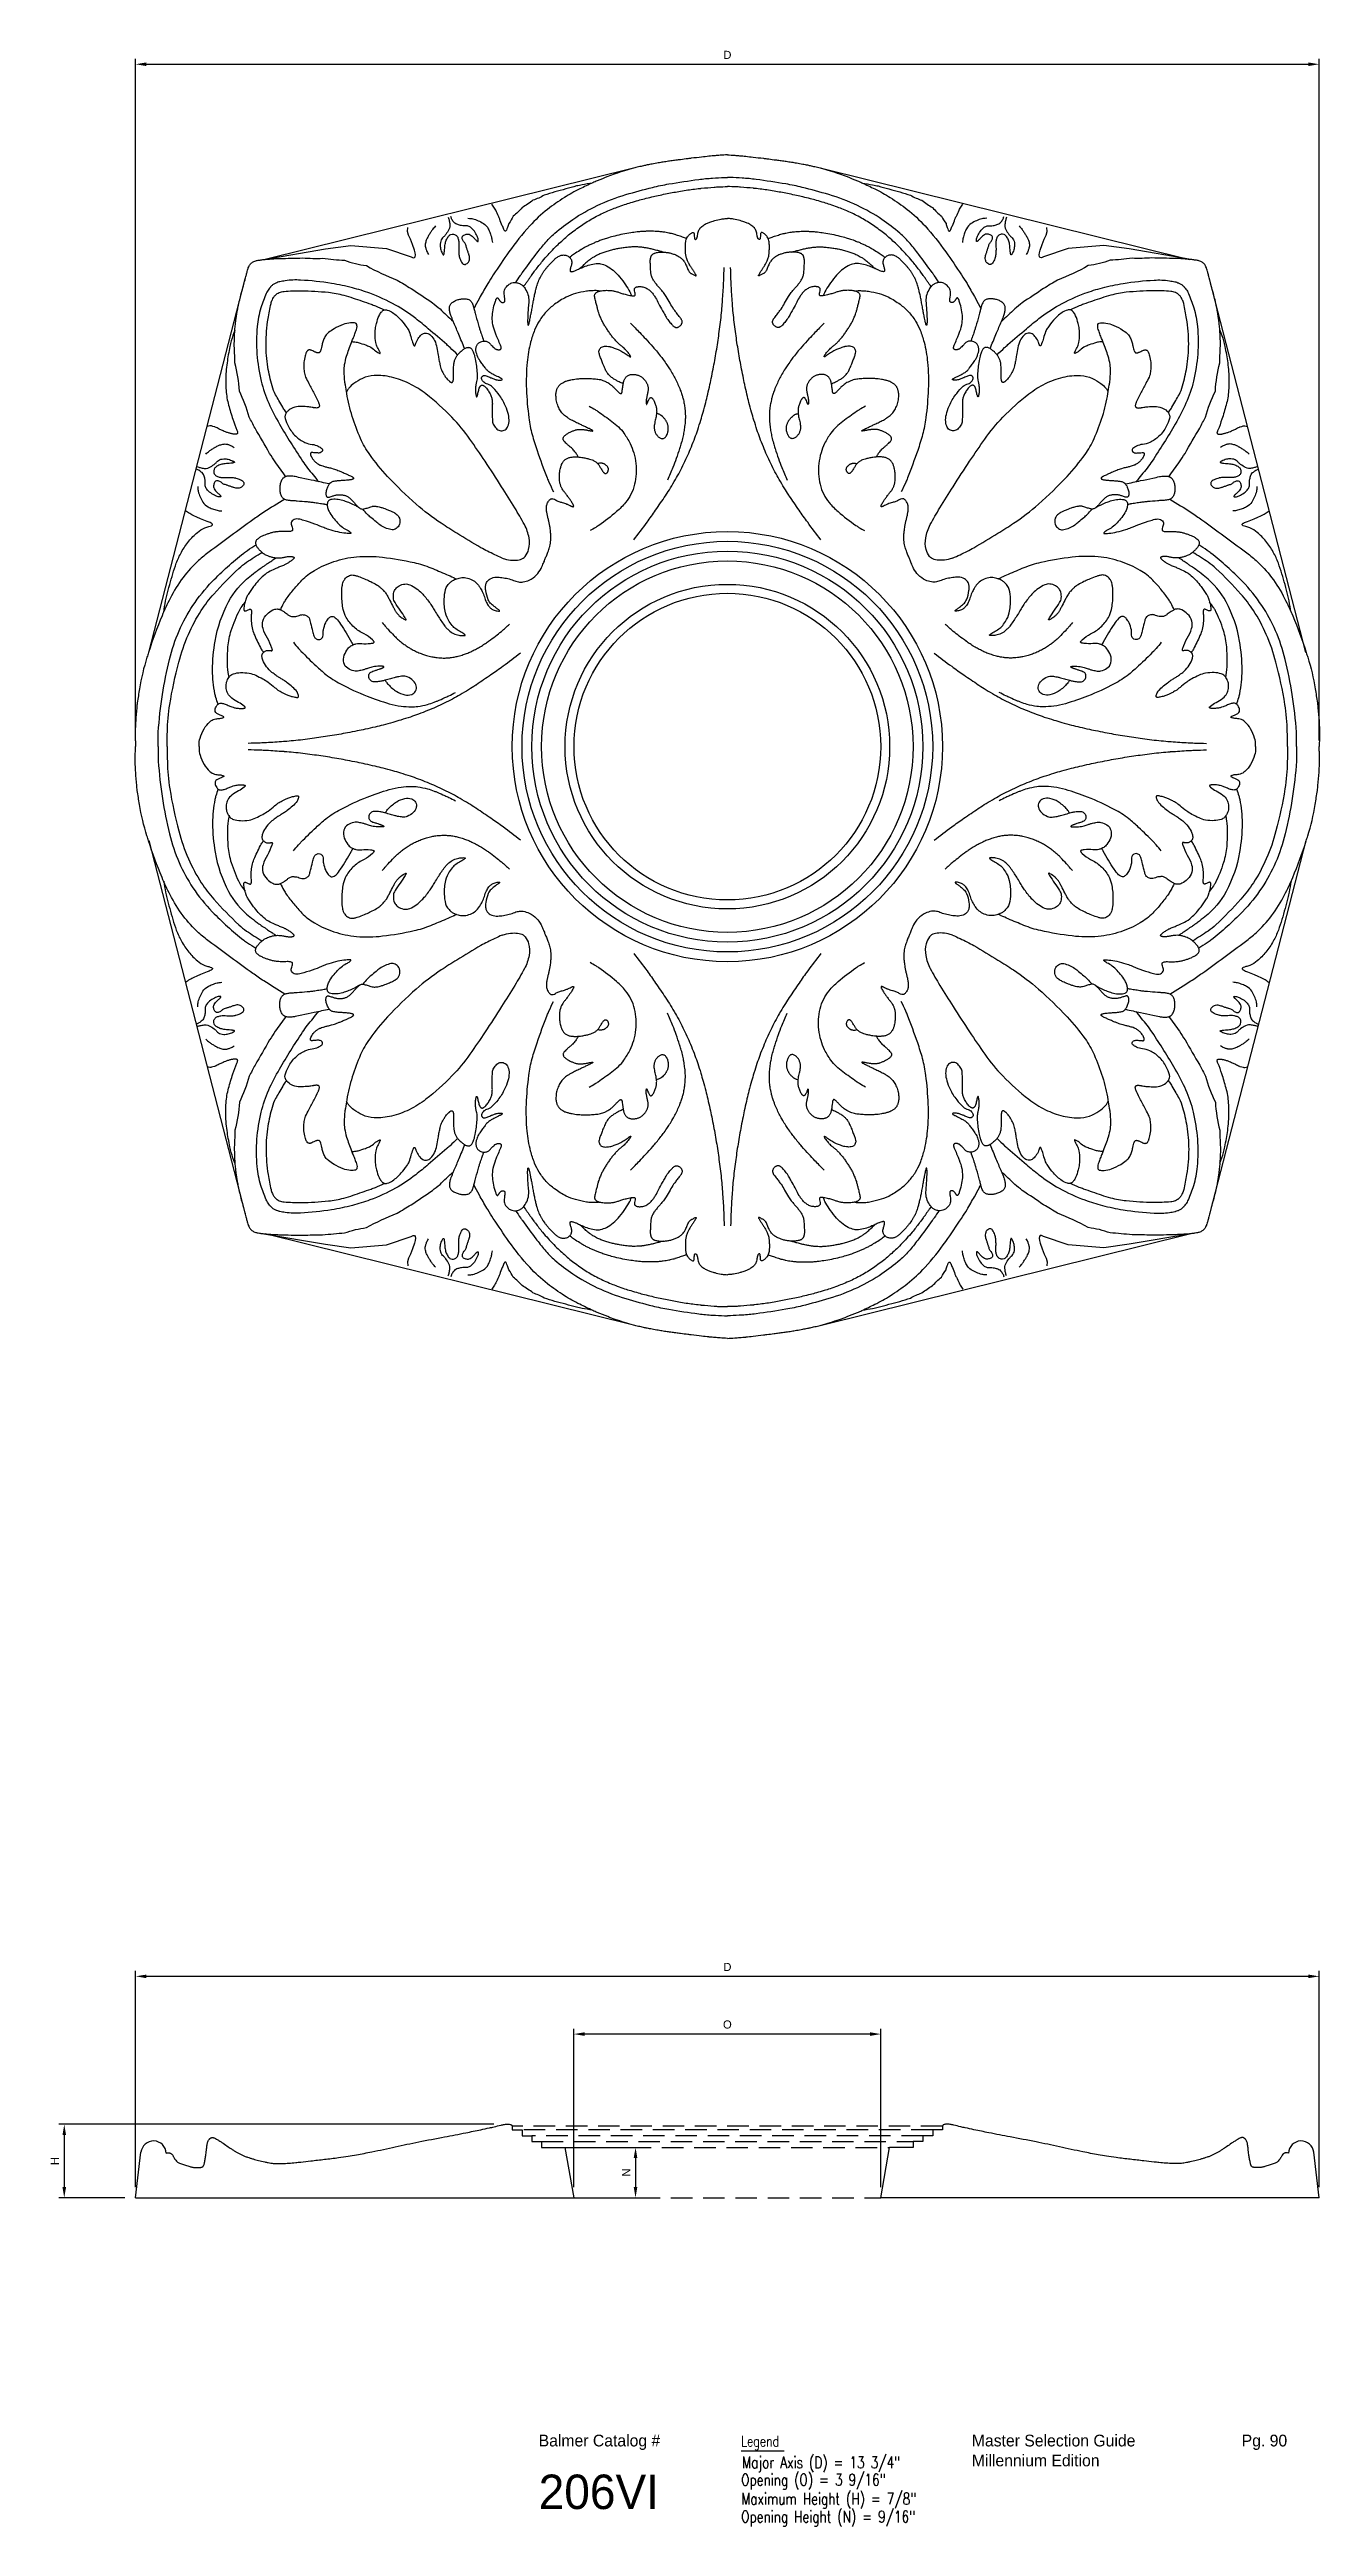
# Model space of a CAD drawing. Header units: millimetres. Extents: x 96 to 279, y 61 to 183.
# Drawn here: x 134.85 to 149.6, y 102.42 to 131.2 of the extents above; entities that cross this region are included whole.
import ezdxf

# ---------------------------------------------------------------- set-up
doc = ezdxf.new("R2010")
doc.units = ezdxf.units.MM
doc.linetypes.add('HIDDEN', pattern=[0.375, 0.25, -0.125])
doc.layers.add('DIMENSIONS', color=4, linetype='Continuous')
doc.layers.add('PART', color=7, linetype='Continuous')
doc.styles.add('GENERLNARROW', font='ROMANS.shx', dxfattribs={"width": 0.75, "height": 0.068359})
doc.styles.add('ROMANS', font='TXT')
doc.styles.get("Standard").update_dxf_attribs({"font": 'arial.ttf'})
doc.dimstyles.new('BALMER1', dxfattribs={"dimscale": 0, "dimtxt": 0.09375, "dimasz": 0.125, "dimexe": 0.0625, "dimexo": 0.125, "dimgap": 0.0625, "dimtad": 1, "dimdec": 4, "dimlfac": -1, "dimzin": 3, "dimdsep": 46, "dimlunit": 4, "dimtxsty": 'Standard', "dimcen": 0.0625, "dimdle": 0.0625, "dimclrd": 256, "dimclre": 256, "dimclrt": 256, "dimadec": 0, "dimazin": 0, "dimtfac": 0.75, "dimtdec": 4, "dimtix": 1, "dimtmove": 2, "dimatfit": 3, "dimfxl": 1, "dimtolj": 1, "dimtzin": 3, "dimarcsym": 0})

msp = doc.modelspace()

# ---------------------------------------------------------------- blocks, each defined once
blk = doc.blocks.new('BALMERLEGEND')
at = {"layer": 'DIMENSIONS', "color": 7}
blk.add_line((2.375, 1.034), (2.876, 1.034), dxfattribs=at)
at = {"layer": 'DIMENSIONS', "color": 7, "style": 'ROMANS'}
for s, p in [('Balmer Catalog #', (0.023, 1.086)), ('Master Selection Guide', (5.055, 1.086)), ('Millennium Edition', (5.055, 0.855))]:
    blk.add_text(s, height=0.1367, dxfattribs=at).set_placement(p)
at = {"layer": 'DIMENSIONS', "color": 7, "style": 'GENERLNARROW', "width": 0.75}
blk.add_text('Legend', height=0.125, dxfattribs=at).set_placement((2.375, 1.085))
at = {"layer": 'DIMENSIONS', "color": 7, "style": 'ROMANS'}
for tag, p, height in [('PAGE#', (8.19, 1.086), 0.137), ('CATALOG#', (0.023, 0.359), 0.4)]:
    blk.add_attdef(tag, p, '', height=height, dxfattribs=at)
at = {"layer": 'DIMENSIONS', "color": 7, "style": 'GENERLNARROW', "width": 0.75}
for tag, p in [('DIMENSION1', (2.386, 0.833)), ('DIMENSION2', (2.375, 0.63)), ('DIMENSION3', (2.375, 0.41)), ('EXTRA', (2.375, 0.202)), ('EXTRA', (2.375, -0.006))]:
    blk.add_attdef(tag, p, '', height=0.137, dxfattribs=at)
blk = doc.blocks.new('*D119')
at = {"layer": 'Defpoints', "color": 0, "transparency": 16777216}
for p in [(149.596, 108.816), (135.846, 106.243), (149.596, 106.243)]:
    blk.add_point(p, dxfattribs=at)
at = {"layer": 'DIMENSIONS', "lineweight": -2, "transparency": 16777216}
for p, q in [((135.846, 106.368), (135.846, 108.878)), ((135.971, 108.816), (149.471, 108.816)), ((149.596, 106.368), (149.596, 108.878))]:
    blk.add_line(p, q, dxfattribs=at)
at = {"layer": 'DIMENSIONS', "transparency": 16777216}
for points in [[(135.971, 108.836), (135.971, 108.795), (135.846, 108.816)], [(149.471, 108.836), (149.471, 108.795), (149.596, 108.816)]]:
    blk.add_solid(points, dxfattribs=at)
at = {"layer": 'DIMENSIONS', "transparency": 16777216, "insert": (142.721, 108.925), "char_height": 0.0938, "attachment_point": 5}
blk.add_mtext('\\A1;D', dxfattribs=at)
blk = doc.blocks.new('*D120')
at = {"layer": 'Defpoints', "color": 0, "transparency": 16777216}
for p in [(140.134, 107.097), (135.018, 106.243), (135.846, 106.243)]:
    blk.add_point(p, dxfattribs=at)
at = {"layer": 'DIMENSIONS', "lineweight": -2, "transparency": 16777216}
for p, q in [((140.009, 107.097), (134.955, 107.097)), ((135.018, 106.972), (135.018, 106.368)), ((135.721, 106.243), (134.955, 106.243))]:
    blk.add_line(p, q, dxfattribs=at)
at = {"layer": 'DIMENSIONS', "transparency": 16777216}
for points in [[(134.997, 106.972), (135.039, 106.972), (135.018, 107.097)], [(134.997, 106.368), (135.039, 106.368), (135.018, 106.243)]]:
    blk.add_solid(points, dxfattribs=at)
at = {"layer": 'DIMENSIONS', "transparency": 16777216, "insert": (134.908, 106.67), "char_height": 0.0938, "attachment_point": 5, "rotation": 90}
blk.add_mtext('\\A1;H', dxfattribs=at)
blk = doc.blocks.new('*D121')
at = {"layer": 'Defpoints', "color": 0, "transparency": 16777216}
for p in [(140.835, 106.829), (140.939, 106.243), (141.654, 106.243)]:
    blk.add_point(p, dxfattribs=at)
at = {"layer": 'DIMENSIONS', "lineweight": -2, "transparency": 16777216}
for p, q in [((140.96, 106.829), (141.717, 106.829)), ((141.654, 106.704), (141.654, 106.368)), ((141.064, 106.243), (141.717, 106.243))]:
    blk.add_line(p, q, dxfattribs=at)
at = {"layer": 'DIMENSIONS', "transparency": 16777216}
for points in [[(141.633, 106.704), (141.675, 106.704), (141.654, 106.829)], [(141.633, 106.368), (141.675, 106.368), (141.654, 106.243)]]:
    blk.add_solid(points, dxfattribs=at)
at = {"layer": 'DIMENSIONS', "transparency": 16777216, "insert": (141.545, 106.536), "char_height": 0.0938, "attachment_point": 5, "rotation": 90}
blk.add_mtext('\\A1;N', dxfattribs=at)
blk = doc.blocks.new('*D122')
at = {"layer": 'Defpoints', "color": 0, "transparency": 16777216}
for p in [(140.939, 108.145), (140.939, 106.243), (144.502, 106.243)]:
    blk.add_point(p, dxfattribs=at)
at = {"layer": 'DIMENSIONS', "lineweight": -2, "transparency": 16777216}
for p, q in [((140.939, 106.368), (140.939, 108.207)), ((144.502, 106.368), (144.502, 108.207)), ((144.377, 108.145), (141.064, 108.145))]:
    blk.add_line(p, q, dxfattribs=at)
at = {"layer": 'DIMENSIONS', "transparency": 16777216}
for points in [[(141.064, 108.166), (141.064, 108.124), (140.939, 108.145)], [(144.377, 108.166), (144.377, 108.124), (144.502, 108.145)]]:
    blk.add_solid(points, dxfattribs=at)
at = {"layer": 'DIMENSIONS', "transparency": 16777216, "insert": (142.721, 108.256), "char_height": 0.0938, "attachment_point": 5}
blk.add_mtext('\\A1;O', dxfattribs=at)
blk = doc.blocks.new('BALMERREPEAT206VI')
at = {"layer": 'PART'}
for p, q in [((-1.092, 6.72), (-5.368, 5.661)), ((-6.72, 1.092), (-5.6, 5.433))]:
    blk.add_line(p, q, dxfattribs=at)
at = {"layer": 'PART', "flags": 128}
for points in [[(-1.092, 6.72, 0.010395), (-1.194, 6.69, 0.009655), (-1.304, 6.654, 0.008393), (-1.39, 6.622, 0.005969), (-1.511, 6.574, 0.010631), (-1.563, 6.551, 0.00359), (-1.714, 6.479, 0.028519), (-1.893, 6.379, 0.02444), (-2.089, 6.241, 0.042464), (-2.296, 6.049, 0.031172), (-2.537, 5.748, 0.005938), (-2.72, 5.481, 0.015899), (-2.784, 5.379, 0.003045), (-2.87, 5.229, 0.004338), (-2.929, 5.122, 0.006357), (-2.931, 5.118, 0.001068), (-2.943, 5.093)], [(0, 6.875, 0.004765), (-0.085, 6.87, 0.00707), (-0.143, 6.865, 0.000068), (-0.213, 6.859, 0.003424), (-0.214, 6.858, 0.00141), (-0.299, 6.849, 0.000985), (-0.42, 6.835, 0.000026), (-0.433, 6.833, 0.000143), (-0.435, 6.833, 0.001594), (-0.459, 6.83, 0.000454), (-0.543, 6.819, 0.001104), (-0.598, 6.812, 0.001063), (-0.656, 6.804, 0.003004), (-0.685, 6.8, 0.001492), (-0.745, 6.791, 0.004058), (-0.803, 6.781, 0.00325), (-0.875, 6.768, 0.004275), (-0.931, 6.758, 0.005646), (-0.973, 6.748, 0.003985), (-1.032, 6.735, 0.00392), (-1.091, 6.72, 0.00046), (-1.091, 6.72, 0.00002), (-1.092, 6.72)], [(-1.569, 6.547, -0.007653), (-1.688, 6.527, -0.017316), (-1.751, 6.514, -0.007976), (-2.004, 6.446, -0.016081), (-2.128, 6.406, -0.042071), (-2.258, 6.347, -0.039456), (-2.385, 6.262, -0.050147), (-2.487, 6.163, -0.072744), (-2.54, 6.079, -0.048718), (-2.555, 6.031, 0.076128), (-2.567, 6.001, 0.022503), (-2.573, 5.99, 0.112579), (-2.575, 5.989, 0.189766), (-2.58, 5.988, 0.120256), (-2.585, 5.991, 0.056261), (-2.59, 5.997, 0.040197), (-2.596, 6.006, 0.037333), (-2.615, 6.052, -0.023162), (-2.644, 6.127, -0.004211), (-2.66, 6.163, -0.002214), (-2.691, 6.231, -0.031785), (-2.704, 6.255, -0.014546), (-2.737, 6.303)], [(-2.458, 5.392, -0.003934), (-2.404, 5.474, -0.009758), (-2.381, 5.507, -0.006311), (-2.224, 5.718, -0.010206), (-2.122, 5.846, -0.042649), (-2.004, 5.965, -0.027369), (-1.796, 6.124, -0.039934), (-1.511, 6.286, -0.036699), (-1.178, 6.413, -0.011519), (-0.869, 6.497, -0.019183), (-0.68, 6.537, -0.008754), (-0.333, 6.589, -0.019022), (-0.172, 6.605, -0.002882), (-0.035, 6.612, -0.011668), (-0.001, 6.612, -0.001049), (-0.001, 6.612, -0.000099), (0, 6.612)], [(-2.367, 5.344, -0.000194), (-2.35, 5.368, -0.00036), (-2.341, 5.381, -0.000001), (-2.319, 5.413, -0.000191), (-2.319, 5.413, -0.000279), (-2.311, 5.423, -0.000187), (-2.3, 5.439, -0.000429), (-2.296, 5.446, -0.000169), (-2.284, 5.462, -0.001111), (-2.276, 5.474, -0.000541), (-2.259, 5.497, -0.00208), (-2.255, 5.502, -0.000527), (-2.241, 5.522, -0.006408), (-2.228, 5.538, -0.002089), (-2.189, 5.589, -0.009338), (-2.147, 5.64, -0.006259), (-2.082, 5.715, -0.009682), (-2.031, 5.769, -0.007931), (-1.967, 5.834, -0.009743), (-1.909, 5.887, -0.008817), (-1.844, 5.944, -0.01083), (-1.782, 5.993, -0.010085), (-1.713, 6.043, -0.011735), (-1.645, 6.089, -0.011925), (-1.575, 6.131, -0.011048), (-1.502, 6.171, -0.011717), (-1.43, 6.205, -0.00853), (-1.349, 6.24, -0.010074), (-1.279, 6.268, -0.006591), (-1.193, 6.298, -0.008269), (-1.123, 6.32, -0.004903), (-1.035, 6.346, -0.006164), (-0.964, 6.365, -0.00367), (-0.878, 6.386, -0.004208), (-0.803, 6.403, -0.003621), (-0.72, 6.421, -0.003837), (-0.642, 6.436, -0.004638), (-0.564, 6.45, -0.004239), (-0.479, 6.464, -0.005249), (-0.402, 6.475, -0.004749), (-0.316, 6.485, -0.005776), (-0.303, 6.487, -0.000498), (-0.153, 6.5, -0.011076), (-0.102, 6.503, -0.005592), (0, 6.506)], [(-3.39, 6.049, 0.014948), (-3.424, 6.007, 0.021419), (-3.446, 5.976, 0.001166), (-3.469, 5.941, 0.00902), (-3.472, 5.937, 0.017692), (-3.481, 5.919, 0.012125), (-3.493, 5.893, 0.03124), (-3.501, 5.873, 0.025753), (-3.507, 5.848, 0.045221), (-3.509, 5.824, 0.051113), (-3.507, 5.803, 0.029365), (-3.504, 5.793, 0.009244), (-3.493, 5.76, 0.030703), (-3.485, 5.742, 0.020436), (-3.471, 5.717)], [(-3.244, 6.15, -0.019394), (-3.236, 6.127, -0.027282), (-3.231, 6.11, -0.025172), (-3.224, 6.065, -0.048164), (-3.224, 6.041, -0.095524), (-3.234, 6.009, -0.045228), (-3.271, 5.949, -0.056224), (-3.298, 5.921, 0.074429), (-3.318, 5.899, 0.072198), (-3.33, 5.872, 0.062194), (-3.336, 5.838, 0.067281), (-3.331, 5.785, 0.062584), (-3.312, 5.732, 0.008225), (-3.305, 5.72, 0.041519), (-3.304, 5.718, 0.077423), (-3.3, 5.714, 0.203994), (-3.297, 5.714, 0.18713), (-3.295, 5.715, 0.084847), (-3.292, 5.721, 0.01604), (-3.291, 5.725, 0.005067), (-3.289, 5.738, 0.032987), (-3.284, 5.776, -0.021225), (-3.278, 5.836, -0.058885), (-3.265, 5.883, -0.057738), (-3.242, 5.927, -0.140133), (-3.214, 5.949, -0.148633), (-3.18, 5.953, -0.132417), (-3.148, 5.937, -0.140006), (-3.129, 5.909, -0.033225), (-3.12, 5.87, -0.04608), (-3.118, 5.841, -0.022417), (-3.12, 5.801, 0.030767), (-3.121, 5.772, 0.014797), (-3.119, 5.728, 0.027206), (-3.116, 5.705, 0.020823), (-3.114, 5.695, 0.008563), (-3.107, 5.671, 0.038151), (-3.095, 5.643, 0.040244), (-3.081, 5.618, 0.096266), (-3.068, 5.606, 0.117817), (-3.055, 5.602, 0.123141), (-3.042, 5.603, 0.074673), (-3.024, 5.614, 0.055485), (-3.008, 5.63, 0.074977), (-3.001, 5.644, 0.071405), (-2.995, 5.671, 0.085394), (-2.997, 5.694, 0.004289), (-3.003, 5.718, 0.008675), (-3.007, 5.729, 0.002376), (-3.018, 5.763, -0.003077), (-3.029, 5.797, -0.007052), (-3.033, 5.809, 0.003922), (-3.039, 5.83, 0.117968), (-3.057, 5.86, -0.109279), (-3.078, 5.893, -0.072745), (-3.08, 5.908, -0.078638), (-3.079, 5.922, -0.180831), (-3.067, 5.939, -0.104834), (-3.034, 5.952, -0.040878), (-3.011, 5.954, -0.086111), (-3, 5.952, -0.062544), (-2.976, 5.94, -0.055417), (-2.953, 5.92, -0.009702), (-2.934, 5.9, 0.014165), (-2.921, 5.886, 0.003818), (-2.913, 5.878, 0.005287), (-2.908, 5.873, 0.063543), (-2.902, 5.869, 0.131249), (-2.898, 5.868, 0.231687), (-2.896, 5.869, 0.091342), (-2.894, 5.874, 0.076698), (-2.894, 5.877, 0.016516), (-2.894, 5.89, 0.083013), (-2.905, 5.929, 0.049371), (-2.939, 5.988, 0.070987), (-2.984, 6.034, 0.114482), (-3.02, 6.05, 0.076441), (-3.053, 6.052, -0.069486), (-3.089, 6.054, -0.029318), (-3.132, 6.064, -0.055022), (-3.154, 6.073, -0.083616), (-3.174, 6.089, -0.047781), (-3.2, 6.125, -0.04485), (-3.206, 6.138, -0.030451), (-3.212, 6.158)], [(-3.013, 6.138, -0.023885), (-2.979, 6.136, -0.035019), (-2.957, 6.132, -0.080314), (-2.833, 6.078, -0.131471), (-2.777, 6.016, -0.031167), (-2.755, 5.966, -0.029135), (-2.738, 5.91, -0.023491), (-2.734, 5.887, -0.017198), (-2.73, 5.856)], [(-1.21, 4.216, -0.017366), (-1.258, 4.237, -0.02423), (-1.292, 4.256, -0.001306), (-1.325, 4.276, -0.011731), (-1.328, 4.278, -0.017009), (-1.344, 4.29, -0.01569), (-1.361, 4.304, -0.022974), (-1.374, 4.317, -0.021114), (-1.388, 4.333, -0.022254), (-1.401, 4.351, -0.025796), (-1.41, 4.367, -0.014738), (-1.42, 4.389, -0.005784), (-1.445, 4.446, -0.005629), (-1.463, 4.493, -0.005765), (-1.48, 4.539, -0.028744), (-1.486, 4.558, -0.020918), (-1.491, 4.585, -0.105575), (-1.49, 4.601, -0.071455), (-1.481, 4.622, -0.167663), (-1.452, 4.645, -0.111707), (-1.399, 4.651, -0.0112), (-1.366, 4.647, -0.033481), (-1.354, 4.645, -0.007693), (-1.329, 4.637, -0.011722), (-1.313, 4.631, -0.015922), (-1.268, 4.613, -0.022732), (-1.238, 4.598, -0.007393), (-1.213, 4.584, -0.011792), (-1.198, 4.575, -0.008174), (-1.175, 4.559, 0.007652), (-1.152, 4.543, 0.00473), (-1.14, 4.535, 0.006508), (-1.132, 4.53, 0.039782), (-1.128, 4.528, 0.057816), (-1.125, 4.527, 0.143676), (-1.123, 4.527, 0.223234), (-1.123, 4.528, 0.130173), (-1.123, 4.53, 0.051827), (-1.124, 4.534, 0.009578), (-1.127, 4.539, 0.012521), (-1.129, 4.543, 0.013433), (-1.134, 4.552, 0.007739), (-1.144, 4.566, 0.0163), (-1.162, 4.589, 0.018511), (-1.178, 4.607, 0.010234), (-1.189, 4.619, 0.005648), (-1.21, 4.638, 0.020735), (-1.24, 4.663, -0.02096), (-1.27, 4.689, -0.019258), (-1.297, 4.716, -0.016292), (-1.327, 4.75, -0.011129), (-1.354, 4.785, -0.010565), (-1.381, 4.823, -0.008314), (-1.406, 4.862, -0.008436), (-1.43, 4.9, -0.012966), (-1.452, 4.94, -0.014024), (-1.47, 4.978, -0.016201), (-1.489, 5.024, -0.02557), (-1.499, 5.054, -0.002235), (-1.509, 5.094, 0.001891), (-1.519, 5.135, 0.000694), (-1.526, 5.159, -0.000446), (-1.532, 5.183, -0.016124), (-1.539, 5.212, -0.021139), (-1.542, 5.235, -0.068443), (-1.542, 5.245, -0.06171), (-1.538, 5.257, -0.065653), (-1.532, 5.266, -0.065624), (-1.524, 5.274, -0.033078), (-1.513, 5.281, -0.037012), (-1.502, 5.286, -0.017502), (-1.489, 5.291, -0.018167), (-1.475, 5.294, -0.022338), (-1.448, 5.298, -0.019375), (-1.417, 5.301, -0.013097), (-1.388, 5.301, -0.018509), (-1.367, 5.3, -0.013321), (-1.341, 5.298, -0.018653), (-1.323, 5.295, -0.00806), (-1.307, 5.291, -0.005867), (-1.283, 5.285, -0.015822), (-1.247, 5.273, 0.01277), (-1.202, 5.259, 0.013502), (-1.149, 5.245, 0.022804), (-1.117, 5.24, 0.011178), (-1.109, 5.239, 0.007144), (-1.097, 5.238, 0.03338), (-1.086, 5.238, 0.04717), (-1.079, 5.239, 0.15624), (-1.073, 5.243, 0.172405), (-1.071, 5.249, 0.021773), (-1.071, 5.253, 0.006026), (-1.072, 5.267, 0.029246), (-1.077, 5.295, -0.04801), (-1.079, 5.312, -0.108676), (-1.077, 5.321, -0.093094), (-1.072, 5.329, -0.064577), (-1.064, 5.336, -0.062234), (-1.054, 5.34, -0.024243), (-1.042, 5.343, -0.028964), (-1.031, 5.344, -0.019904), (-1.019, 5.345, -0.014866), (-1.005, 5.344, -0.039566), (-0.982, 5.341, -0.035633), (-0.957, 5.334, -0.034312), (-0.937, 5.324, -0.03337), (-0.918, 5.312, -0.023575), (-0.902, 5.299, -0.021473), (-0.885, 5.283, -0.028734), (-0.857, 5.249, -0.029513), (-0.833, 5.214, -0.015642), (-0.798, 5.148, 0.012374), (-0.754, 5.064, 0.002106), (-0.724, 5.012, 0.005131), (-0.712, 4.99, 0.024337), (-0.692, 4.961, 0.016104), (-0.658, 4.918, 0.017871), (-0.639, 4.897, 0.026758), (-0.625, 4.884, 0.03532), (-0.616, 4.878, 0.036319), (-0.606, 4.873, 0.062998), (-0.597, 4.87, 0.061433), (-0.586, 4.87, 0.055548), (-0.576, 4.872, 0.049247), (-0.565, 4.877, 0.032932), (-0.554, 4.883, 0.034436), (-0.545, 4.891, 0.036664), (-0.537, 4.9, 0.038319), (-0.531, 4.91, 0.051338), (-0.527, 4.92, 0.059251), (-0.525, 4.93, 0.048993), (-0.526, 4.941, 0.05117), (-0.528, 4.95, 0.026291), (-0.534, 4.963, 0.04321), (-0.538, 4.97, 0.011699), (-0.55, 4.985, -0.007544), (-0.568, 5.008, -0.002695), (-0.597, 5.048, -0.002897), (-0.624, 5.084, -0.038623), (-0.665, 5.152, 0.033602), (-0.711, 5.23, 0.006761), (-0.743, 5.275, 0.013263), (-0.761, 5.298, 0.01477), (-0.789, 5.33, -0.015015), (-0.817, 5.363, -0.004598), (-0.832, 5.381, -0.006019), (-0.843, 5.396, -0.019766), (-0.853, 5.41, -0.014634), (-0.865, 5.431, -0.026496), (-0.874, 5.448, -0.025034), (-0.881, 5.468, -0.023033), (-0.886, 5.489, -0.026959), (-0.889, 5.507, -0.010521), (-0.891, 5.539, -0.006029), (-0.894, 5.594, -0.002653), (-0.895, 5.622, -0.00434), (-0.895, 5.64, -0.026731), (-0.894, 5.662, -0.030045), (-0.89, 5.682, -0.02801), (-0.888, 5.692, -0.029031), (-0.884, 5.7, -0.036422), (-0.879, 5.708, -0.039983), (-0.874, 5.715, -0.037836), (-0.867, 5.721, -0.034409), (-0.86, 5.726, -0.026569), (-0.851, 5.73, -0.023261), (-0.842, 5.734, -0.032297), (-0.823, 5.739, -0.025399), (-0.799, 5.743, -0.012682), (-0.775, 5.744, -0.015671), (-0.754, 5.745, -0.010829), (-0.73, 5.744, -0.013206), (-0.71, 5.742, -0.013421), (-0.689, 5.739, -0.013289), (-0.667, 5.735, -0.014097), (-0.647, 5.73, -0.012976), (-0.626, 5.723, -0.015823), (-0.608, 5.716, -0.013771), (-0.587, 5.707, -0.020361), (-0.57, 5.698, -0.017443), (-0.552, 5.686, -0.026086), (-0.536, 5.674, -0.02323), (-0.521, 5.66, -0.028277), (-0.505, 5.641, -0.038655), (-0.495, 5.626, -0.013045), (-0.486, 5.61, -0.009147), (-0.475, 5.586, -0.01417), (-0.467, 5.565, 0.01469), (-0.458, 5.544, 0.031885), (-0.447, 5.522, 0.046043), (-0.436, 5.509, 0.032774), (-0.428, 5.5, 0.061384), (-0.422, 5.496, 0.000296), (-0.418, 5.495, 0.00008), (-0.405, 5.488, 0.000287), (-0.374, 5.472, 0.00156), (-0.368, 5.469, 0.105343), (-0.365, 5.469, 0.138708), (-0.364, 5.469, 0.177211), (-0.363, 5.47, 0.101095), (-0.362, 5.472, 0.080407), (-0.363, 5.477, 0.037013), (-0.368, 5.486, 0.003947), (-0.377, 5.502, 0.00977), (-0.381, 5.508, 0.001128), (-0.39, 5.522, -0.000663), (-0.399, 5.536, -0.001526), (-0.417, 5.564, -0.001367), (-0.436, 5.595, -0.020974), (-0.448, 5.615, -0.014719), (-0.463, 5.645, -0.020286), (-0.471, 5.666, -0.02095), (-0.478, 5.688, -0.01794), (-0.482, 5.707, -0.018411), (-0.485, 5.726, -0.016458), (-0.487, 5.756, -0.010458), (-0.488, 5.803, -0.006973), (-0.488, 5.826, -0.007988), (-0.487, 5.846, -0.033707), (-0.484, 5.866, -0.027101), (-0.478, 5.89, -0.044891), (-0.469, 5.912, -0.048798), (-0.457, 5.931, -0.017335), (-0.448, 5.942, -0.020565), (-0.439, 5.95, -0.025727), (-0.43, 5.958, -0.02101), (-0.418, 5.966, -0.058375), (-0.406, 5.972, -0.107393), (-0.398, 5.973, -0.072893), (-0.394, 5.972, -0.09687), (-0.392, 5.97, -0.068872), (-0.39, 5.967, -0.038273), (-0.387, 5.963, -0.11158), (-0.385, 5.944, 0.068289), (-0.383, 5.914, 0.021224), (-0.38, 5.9, 0.066228), (-0.378, 5.896, 0.211913), (-0.374, 5.893, 0.153461), (-0.366, 5.894, 0.082746), (-0.36, 5.898, 0.095728), (-0.356, 5.903, 0.024573), (-0.353, 5.91, 0.020686), (-0.35, 5.919, 0.036353), (-0.346, 5.94, -0.03004), (-0.342, 5.964, -0.029324), (-0.334, 5.989, -0.034622), (-0.326, 6.008, -0.051983), (-0.314, 6.026, -0.04365), (-0.296, 6.043, -0.023097), (-0.274, 6.059, -0.030884), (-0.257, 6.07, -0.01264), (-0.232, 6.082, -0.016966), (-0.212, 6.09, -0.008915), (-0.193, 6.097, -0.006184), (-0.164, 6.106, -0.016319), (-0.147, 6.111, -0.003833), (-0.071, 6.128, -0.032022), (-0.048, 6.132, -0.015344), (0, 6.135)], [(-0.474, 5.902, 0.005055), (-0.521, 5.92, 0.008834), (-0.549, 5.929, 0.000346), (-0.607, 5.948, 0.005295), (-0.611, 5.949, 0.006716), (-0.635, 5.956, 0.00597), (-0.663, 5.963, 0.008037), (-0.681, 5.967, 0.005295), (-0.709, 5.972, 0.013387), (-0.745, 5.978, 0.010135), (-0.794, 5.983, 0.009185), (-0.837, 5.986, 0.009609), (-0.879, 5.987, 0.007533), (-0.92, 5.987, 0.00724), (-0.963, 5.986, 0.007942), (-0.995, 5.984, 0.004807), (-1.047, 5.979, 0.013997), (-1.122, 5.969, 0.011142), (-1.215, 5.953, 0.010919), (-1.308, 5.932, 0.014044), (-1.38, 5.912, 0.004357), (-1.431, 5.896, 0.007592), (-1.46, 5.886, 0.006102), (-1.502, 5.87, 0.006848), (-1.539, 5.855, 0.007949), (-1.577, 5.838, 0.007406), (-1.616, 5.82, 0.008489), (-1.653, 5.801, 0.008035), (-1.691, 5.779, 0.008897), (-1.699, 5.774, 0.001108), (-1.763, 5.734, 0.016422), (-1.788, 5.717, 0.008775), (-1.832, 5.683)], [(-0.747, 5.745, 0.003854), (-0.786, 5.756, 0.007059), (-0.808, 5.762, 0.000211), (-0.859, 5.776, 0.003873), (-0.862, 5.776, 0.00457), (-0.886, 5.782, 0.004517), (-0.91, 5.787, 0.005162), (-0.932, 5.792, 0.005201), (-0.954, 5.795, 0.005666), (-0.972, 5.798, 0.004743), (-0.993, 5.801, 0.007081), (-1.005, 5.802, 0.003657), (-1.028, 5.804, 0.014397), (-1.052, 5.805, 0.009236), (-1.09, 5.806, 0.017373), (-1.131, 5.803, 0.010751), (-1.198, 5.796, 0.008635), (-1.251, 5.788, 0.009266), (-1.301, 5.779, 0.012854), (-1.347, 5.769, 0.010977), (-1.399, 5.754, 0.016721), (-1.446, 5.738, 0.016299), (-1.492, 5.719, 0.018486), (-1.544, 5.692, 0.028347), (-1.577, 5.672, 0.003479), (-1.595, 5.659, 0.009992), (-1.601, 5.655, 0.003992), (-1.62, 5.64, 0.006709), (-1.631, 5.63, 0.00319), (-1.653, 5.611, 0.004361), (-1.668, 5.597, 0.000681), (-1.67, 5.596, 0.000044), (-1.691, 5.576, 0.002475), (-1.7, 5.568, 0.001344), (-1.717, 5.552)], [(-5.6, 5.433, -0.003043), (-5.593, 5.462, 0.004662), (-5.582, 5.504, 0.005389), (-5.578, 5.521, 0.003721), (-5.57, 5.546, 0.026928), (-5.565, 5.561, 0.016192), (-5.554, 5.584, 0.04334), (-5.545, 5.6, 0.041152), (-5.532, 5.615, 0.048511), (-5.516, 5.627, 0.050815), (-5.5, 5.636, 0.020188), (-5.478, 5.644, 0.027209), (-5.461, 5.648, 0.00541), (-5.436, 5.652, 0.007898), (-5.418, 5.655, 0.005443), (-5.372, 5.66, 0.000803), (-5.368, 5.661, 0.004785)], [(-5.368, 5.661, 0.005852), (-5.335, 5.664, 0.004785), (-5.318, 5.665, 0.001235), (-5.253, 5.669, 0.008641), (-5.202, 5.671, 0.001634), (-4.932, 5.677, 0.018731), (-4.702, 5.673, 0.016683), (-4.446, 5.65, 0.059054), (-4.193, 5.588, 0.038804), (-3.835, 5.421, 0.014905), (-3.674, 5.324, 0.009333), (-3.426, 5.157, 0.029344), (-3.338, 5.087, 0.015487), (-3.183, 4.94)], [(-4.363, 4.705, -0.017417), (-4.313, 4.7, -0.034247), (-4.288, 4.694, -0.015376), (-4.202, 4.667, -0.028092), (-4.157, 4.648, -0.072785), (-4.098, 4.607, 0.084885), (-4.046, 4.573, 0.016131), (-4.036, 4.569, 0.18925), (-4.035, 4.569, 0.265558), (-4.033, 4.571, 0.109689), (-4.034, 4.576, 0.022666), (-4.035, 4.58, 0.007802), (-4.04, 4.592, 0.024384), (-4.05, 4.611, -0.017141), (-4.065, 4.638, -0.071114), (-4.083, 4.694, -0.043277), (-4.092, 4.789, -0.032159), (-4.088, 4.852, -0.030589), (-4.075, 4.917, -0.03785), (-4.046, 5.006, -0.074775), (-4.021, 5.046, -0.012364), (-4.01, 5.059, -0.035204), (-4.005, 5.063, -0.034267), (-3.996, 5.069, -0.04596), (-3.988, 5.073, -0.052518), (-3.981, 5.075, -0.039344), (-3.97, 5.076, -0.046665), (-3.967, 5.076, -0.010232), (-3.951, 5.072, -0.101078), (-3.888, 5.043, -0.051865), (-3.789, 4.953, -0.028472), (-3.721, 4.867, -0.06087), (-3.697, 4.822, -0.031403), (-3.673, 4.747, 0.036209), (-3.651, 4.681, 0.001353), (-3.646, 4.669, 0.007728), (-3.645, 4.666, 0.03983), (-3.642, 4.661, 0.045362), (-3.639, 4.657, 0.127935), (-3.636, 4.656, 0.178801), (-3.633, 4.656, 0.114518), (-3.631, 4.658, 0.068829), (-3.628, 4.662, 0.007163), (-3.625, 4.669, 0.005952), (-3.622, 4.676, 0.010476), (-3.62, 4.681, -0.003205), (-3.615, 4.695, -0.077179), (-3.583, 4.754, -0.086952), (-3.539, 4.795, -0.188541), (-3.493, 4.804, -0.156635), (-3.444, 4.778, -0.079332), (-3.401, 4.717, -0.070176), (-3.374, 4.635, -0.005262), (-3.359, 4.547, 0.008414), (-3.35, 4.492, 0.001319), (-3.339, 4.438, 0.005491), (-3.336, 4.425, 0.032774), (-3.327, 4.394, 0.027435), (-3.312, 4.358, 0.010189), (-3.301, 4.338, 0.01482), (-3.293, 4.324, 0.011307), (-3.282, 4.306, 0.012014), (-3.27, 4.289, 0.014233), (-3.254, 4.27, 0.017863), (-3.241, 4.256, 0.011526), (-3.233, 4.249, 0.011632), (-3.226, 4.242, 0.026618), (-3.221, 4.238, 0.020749), (-3.213, 4.233, 0.063498), (-3.207, 4.231, 0.073244), (-3.202, 4.23, 0.101756), (-3.197, 4.232, 0.097175), (-3.193, 4.234, 0.05166), (-3.19, 4.239, 0.0499), (-3.187, 4.244, 0.020345), (-3.185, 4.253, 0.024526), (-3.183, 4.26, 0.018673), (-3.181, 4.281, 0.019795), (-3.18, 4.301, 0.000134), (-3.18, 4.325, 0.000135), (-3.18, 4.35, 0.000218), (-3.18, 4.374, -0.000302), (-3.18, 4.399, -0.016028), (-3.18, 4.414, -0.009292), (-3.177, 4.441, -0.020641), (-3.175, 4.457, -0.017193), (-3.171, 4.477, -0.024042), (-3.166, 4.493, -0.022967), (-3.159, 4.51, -0.021884), (-3.151, 4.525, -0.021497), (-3.141, 4.54, -0.016766), (-3.129, 4.555, -0.015555), (-3.116, 4.571, -0.015817), (-3.102, 4.585, -0.01327), (-3.085, 4.6, -0.022932), (-3.07, 4.612, -0.020691), (-3.052, 4.624, -0.036122), (-3.034, 4.633, -0.047656), (-3.02, 4.637, -0.026589), (-3.012, 4.638, -0.031535), (-3.005, 4.639, -0.043873), (-2.999, 4.638, -0.031064), (-2.992, 4.636, -0.083521), (-2.981, 4.63, -0.063204), (-2.969, 4.618, -0.033745), (-2.959, 4.603, -0.037032), (-2.952, 4.588, -0.011857), (-2.944, 4.565, -0.01707), (-2.939, 4.549, -0.008592), (-2.936, 4.536, -0.00362), (-2.929, 4.505, -0.018696), (-2.915, 4.42, -0.020168), (-2.907, 4.34, -0.015635), (-2.906, 4.292, -0.034724), (-2.908, 4.271, -0.013601), (-2.913, 4.241, 0.011414), (-2.92, 4.205, 0.002732), (-2.924, 4.179, 0.006318), (-2.925, 4.168, 0.032355), (-2.926, 4.152, 0.016562), (-2.925, 4.122, 0.016736), (-2.923, 4.1, 0.017618), (-2.919, 4.079, 0.023752), (-2.917, 4.07, 0.045035), (-2.915, 4.066, 0.107982), (-2.912, 4.063, 0.28054), (-2.911, 4.063, 0.157308), (-2.909, 4.064, 0.055101), (-2.907, 4.07, 0.004316), (-2.904, 4.078, 0.00484), (-2.902, 4.085, 0.010816), (-2.897, 4.108, -0.006525), (-2.892, 4.13, -0.01988), (-2.885, 4.154, -0.022286), (-2.877, 4.175, -0.03915), (-2.873, 4.183, -0.039084), (-2.867, 4.19, -0.067871), (-2.862, 4.195, -0.074375), (-2.855, 4.198, -0.07001), (-2.849, 4.199, -0.062388), (-2.842, 4.198, -0.043193), (-2.835, 4.196, -0.034764), (-2.827, 4.191, -0.046823), (-2.813, 4.181, -0.034792), (-2.797, 4.163, -0.018862), (-2.781, 4.143, -0.021089), (-2.769, 4.123, -0.015622), (-2.756, 4.099, -0.020629), (-2.748, 4.08, -0.019651), (-2.74, 4.059, -0.023276), (-2.735, 4.04, -0.017746), (-2.731, 4.017, -0.031904), (-2.731, 4.004, -0.002963), (-2.73, 3.983, -0.001355), (-2.731, 3.936, -0.001296), (-2.731, 3.899, 0.000505), (-2.732, 3.862, 0.01528), (-2.731, 3.839, 0.005881), (-2.728, 3.781, 0.109238), (-2.714, 3.736, 0.082929), (-2.676, 3.688, 0.16777), (-2.63, 3.669, 0.164362), (-2.581, 3.682, 0.152351), (-2.549, 3.722, 0.103837), (-2.536, 3.795, 0.059858), (-2.549, 3.881, 0.048272), (-2.587, 3.98, 0.043053), (-2.664, 4.104, 0.056283), (-2.74, 4.186, 0.114151), (-2.797, 4.216, -0.153346), (-2.837, 4.241, -0.110007), (-2.856, 4.276, -0.223445), (-2.852, 4.296, -0.14118), (-2.834, 4.311, -0.171096), (-2.814, 4.312, -0.014092), (-2.789, 4.305, -0.019236), (-2.772, 4.298, -0.004082), (-2.746, 4.286, 0.00762), (-2.731, 4.28, 0.007739), (-2.714, 4.273, 0.00803), (-2.697, 4.267, 0.03052), (-2.685, 4.263, 0.016388), (-2.663, 4.259, 0.03533), (-2.646, 4.258, 0.030802), (-2.626, 4.259, 0.046004), (-2.617, 4.261, 0.170108), (-2.615, 4.263, 0.207418), (-2.614, 4.265, 0.138785), (-2.616, 4.269, 0.040925), (-2.621, 4.273, 0.03268), (-2.627, 4.277, 0.001816), (-2.633, 4.28, 0.00084), (-2.646, 4.287, 0.012644), (-2.704, 4.316, -0.018166), (-2.744, 4.337, -0.030423), (-2.761, 4.348, -0.025733), (-2.78, 4.363, -0.017538), (-2.796, 4.379, -0.032779), (-2.804, 4.389, -0.001479), (-2.814, 4.402, -0.000477), (-2.843, 4.442, -0.000592), (-2.874, 4.486, -0.001713), (-2.885, 4.501, -0.03638), (-2.891, 4.51, -0.012868), (-2.903, 4.537, -0.028308), (-2.907, 4.546, -0.009094), (-2.916, 4.577, -0.073012), (-2.921, 4.615, -0.074232), (-2.914, 4.653, -0.120764), (-2.895, 4.684, -0.113455), (-2.863, 4.703, -0.031686), (-2.839, 4.71, -0.054199), (-2.824, 4.711, -0.040008), (-2.8, 4.709, -0.071788), (-2.787, 4.704, -0.03933), (-2.771, 4.694, -0.046591), (-2.758, 4.683, -0.013839), (-2.746, 4.669, 0.015209), (-2.733, 4.655, 0.007683), (-2.714, 4.636, 0.018982), (-2.706, 4.629, 0.034993), (-2.7, 4.624, 0.025681), (-2.691, 4.619, 0.031467), (-2.683, 4.615, 0.024452), (-2.672, 4.612, 0.039355), (-2.664, 4.611, 0.026794), (-2.652, 4.611, 0.061798), (-2.642, 4.612, 0.080537), (-2.636, 4.615, 0.108662), (-2.631, 4.62, 0.096904), (-2.628, 4.627, 0.054385), (-2.628, 4.637, 0.062889), (-2.629, 4.645, 0.015752), (-2.636, 4.663, 0.004433), (-2.663, 4.729, 0.004501), (-2.676, 4.761, -0.003511), (-2.693, 4.802, -0.05001), (-2.723, 4.9, -0.058066), (-2.731, 4.988, -0.036747), (-2.721, 5.073, -0.033297), (-2.698, 5.165, -0.001398), (-2.691, 5.184, -0.010886), (-2.691, 5.187, -0.018996), (-2.688, 5.194, -0.013799), (-2.683, 5.204, -0.063342), (-2.678, 5.21, -0.088791), (-2.674, 5.213, -0.151363), (-2.669, 5.214, -0.1628), (-2.665, 5.212, -0.02876), (-2.662, 5.207, -0.017797), (-2.656, 5.2, -0.010494), (-2.651, 5.192, 0.013609), (-2.645, 5.183, 0.031239), (-2.639, 5.176, 0.024842), (-2.631, 5.168, 0.079535), (-2.624, 5.163, 0.053578), (-2.613, 5.16, 0.078956), (-2.603, 5.159, 0.0984), (-2.595, 5.162, 0.085352), (-2.589, 5.166, 0.107712), (-2.586, 5.172, 0.042876), (-2.584, 5.181, 0.054283), (-2.584, 5.188, 0.002481), (-2.585, 5.194, 0.000828), (-2.586, 5.209, 0.006887), (-2.589, 5.227, -0.004039), (-2.592, 5.256, -0.136815), (-2.583, 5.316, -0.127919), (-2.542, 5.366, -0.067546), (-2.503, 5.387, -0.100765), (-2.473, 5.392, -0.019646), (-2.447, 5.39, -0.045374), (-2.436, 5.388, -0.026022), (-2.415, 5.381, -0.037403), (-2.401, 5.374, -0.030304), (-2.388, 5.364, -0.024063), (-2.373, 5.351, -0.034414), (-2.366, 5.343, -0.01339), (-2.35, 5.321, -0.082954), (-2.316, 5.251, -0.082529), (-2.307, 5.174, -0.009504), (-2.312, 5.101, 0.009876), (-2.317, 5.03, 0.000748), (-2.32, 4.957, 0.008744), (-2.32, 4.951, 0.014245), (-2.32, 4.933, 0.013332), (-2.319, 4.915, 0.007422), (-2.318, 4.909, 0.007516), (-2.317, 4.903, 0.031298), (-2.316, 4.899, 0.042066), (-2.315, 4.896, 0.117911), (-2.314, 4.895, 0.193366), (-2.313, 4.895, 0.172927), (-2.312, 4.895, 0.069357), (-2.31, 4.897, 0.036929), (-2.307, 4.904, 0.023897), (-2.304, 4.915, 0.003551), (-2.299, 4.936, 0.007578), (-2.296, 4.946, 0.001323), (-2.29, 4.976, 0.003132), (-2.288, 4.989, 0.000448), (-2.282, 5.019, 0.000704), (-2.278, 5.039, 0.000738), (-2.273, 5.066, -0.000306), (-2.268, 5.094, -0.001551), (-2.257, 5.156, -0.001826), (-2.247, 5.208, -0.003429), (-2.242, 5.232, -0.002649), (-2.235, 5.262, -0.004176), (-2.23, 5.284, -0.003663), (-2.224, 5.309, -0.005554), (-2.219, 5.326, -0.00373), (-2.212, 5.352, -0.007842), (-2.208, 5.363, -0.003574), (-2.2, 5.389, -0.017902), (-2.188, 5.419, -0.014768), (-2.172, 5.454, -0.017938), (-2.156, 5.483, -0.018374), (-2.139, 5.51, -0.009848), (-2.121, 5.535, -0.00826), (-2.098, 5.564, -0.008624), (-2.077, 5.589, -0.006501), (-2.048, 5.621, -0.019447), (-2.016, 5.653, -0.023539), (-1.988, 5.677, -0.023935), (-1.973, 5.688, -0.021871), (-1.955, 5.698, -0.034345), (-1.939, 5.705, -0.030913), (-1.921, 5.71, -0.049444), (-1.905, 5.712, -0.041714), (-1.886, 5.71, -0.05149), (-1.868, 5.706, -0.047924), (-1.85, 5.697, -0.045171), (-1.832, 5.684, -0.062287), (-1.822, 5.671, -0.023212), (-1.815, 5.661, -0.036091), (-1.812, 5.655, -0.034192), (-1.81, 5.645, -0.034838), (-1.808, 5.636, -0.044999), (-1.808, 5.617, -0.038754), (-1.812, 5.595, -0.006927), (-1.818, 5.576, 0.010274), (-1.823, 5.556, 0.002155), (-1.825, 5.547, 0.00348), (-1.827, 5.541, 0.040401), (-1.827, 5.536, 0.033125), (-1.827, 5.529, 0.085456), (-1.827, 5.525, 0.080136), (-1.824, 5.522, 0.094099), (-1.822, 5.52, 0.06889), (-1.817, 5.518, 0.077176), (-1.808, 5.518, 0.050005), (-1.793, 5.521, 0.008876), (-1.771, 5.529, 0.016041), (-1.758, 5.534, 0.000012), (-1.74, 5.542, 0.00001), (-1.716, 5.553, 0.000052), (-1.692, 5.563, -0.000008), (-1.668, 5.574, -0.038703), (-1.599, 5.598, -0.036103), (-1.523, 5.612, -0.086656), (-1.473, 5.61, -0.05909), (-1.404, 5.585, -0.057002), (-1.326, 5.534, -0.049767), (-1.251, 5.458, -0.020676), (-1.183, 5.366, -0.024301), (-1.133, 5.283, -0.020135), (-1.127, 5.271, -0.008297), (-1.113, 5.239)], [(-1.087, 2.404, 0.006442), (-0.933, 2.606, 0.009427), (-0.833, 2.747, 0.000219), (-0.719, 2.915, 0.004465), (-0.713, 2.923, 0.00722), (-0.661, 3.006, 0.006259), (-0.603, 3.103, 0.009408), (-0.553, 3.192, 0.008763), (-0.504, 3.29, 0.008846), (-0.459, 3.386, 0.008896), (-0.418, 3.483, 0.006894), (-0.377, 3.588, 0.007858), (-0.344, 3.682, 0.005732), (-0.309, 3.792, 0.006758), (-0.281, 3.886, 0.004709), (-0.251, 3.999, 0.005701), (-0.228, 4.093, 0.003735), (-0.202, 4.206, 0.004465), (-0.182, 4.302, 0.003036), (-0.16, 4.411, 0.003298), (-0.142, 4.512, 0.003127), (-0.124, 4.617, 0.003168), (-0.108, 4.722, 0.003972), (-0.094, 4.822, 0.003583), (-0.08, 4.932, 0.004498), (-0.068, 5.041, 0.004754), (-0.059, 5.143, 0.004224), (-0.058, 5.155, 0.000248), (-0.045, 5.355, 0.00693), (-0.042, 5.427, 0.003592), (-0.038, 5.567)], [(-5.13, 3.136, 0.009069), (-5.253, 3.307, 0.01632), (-5.317, 3.406, 0.006204), (-5.487, 3.699, 0.014232), (-5.556, 3.829, 0.050653), (-5.669, 4.131, 0.04948), (-5.72, 4.457, 0.010696), (-5.729, 4.685, 0.024001), (-5.725, 4.787, 0.003532), (-5.715, 4.91, 0.01084), (-5.71, 4.95, 0.006835), (-5.694, 5.052, 0.011984), (-5.683, 5.11, 0.00559), (-5.665, 5.19, 0.006066), (-5.646, 5.264, 0.005581), (-5.621, 5.354, -0.007702), (-5.603, 5.42, -0.001361), (-5.6, 5.433, 0.004662)], [(-3.133, 4.552, 0.003647), (-3.221, 4.636, 0.008867), (-3.259, 4.67, 0.004729), (-3.474, 4.855, 0.007113), (-3.62, 4.974, 0.042125), (-3.855, 5.13, 0.036137), (-4.153, 5.267, 0.026685), (-4.356, 5.33, 0.022971), (-4.598, 5.381, 0.025315), (-4.958, 5.42, 0.052232), (-5.135, 5.412, 0.006737), (-5.198, 5.401, 0.032714), (-5.211, 5.398, 0.010853), (-5.233, 5.39, 0.019643), (-5.245, 5.385, 0.021366), (-5.262, 5.377, 0.023597), (-5.277, 5.368, 0.025062), (-5.288, 5.359, 0.01726), (-5.304, 5.344, 0.026292), (-5.308, 5.339, 0.00588), (-5.327, 5.316, 0.066792), (-5.357, 5.265, 0.021925), (-5.418, 5.099, 0.055803), (-5.461, 4.879, 0.039259), (-5.464, 4.561, 0.040615), (-5.415, 4.247, 0.047533), (-5.327, 3.989, 0.026262), (-5.203, 3.748, 0.014055), (-4.935, 3.318, 0.018961), (-4.876, 3.237, 0.009289), (-4.747, 3.078)], [(-5.123, 3.878, -0.004365), (-5.152, 3.922, -0.009088), (-5.165, 3.944, -0.004597), (-5.21, 4.021, -0.005367), (-5.247, 4.088, -0.054509), (-5.289, 4.191, -0.027132), (-5.337, 4.408, -0.042745), (-5.359, 4.678, -0.039252), (-5.335, 4.972, -0.015964), (-5.301, 5.147, -0.059719), (-5.285, 5.192, -0.01173), (-5.271, 5.218, -0.029316), (-5.265, 5.228, -0.030541), (-5.253, 5.243, -0.029378), (-5.238, 5.256, -0.050279), (-5.229, 5.263, -0.020704), (-5.205, 5.275, -0.084128), (-5.15, 5.289, -0.023352), (-4.95, 5.296, -0.023799), (-4.634, 5.278, -0.041426), (-4.456, 5.245, -0.01237), (-4.348, 5.212, -0.00626), (-4.139, 5.14, -0.01468), (-4.088, 5.12, -0.006981), (-3.985, 5.074)], [(-3.052, 4.626, 0.00011), (-3.12, 4.789, 0.000135), (-3.176, 4.922, 0.000005), (-3.191, 4.958, -0.000339), (-3.206, 4.995, -0.017311), (-3.211, 5.007, -0.008147), (-3.219, 5.032, -0.020767), (-3.222, 5.045, -0.011558), (-3.227, 5.068, -0.034667), (-3.228, 5.084, -0.027429), (-3.228, 5.105, -0.063529), (-3.224, 5.122, -0.060145), (-3.216, 5.138, -0.052896), (-3.204, 5.152, -0.048894), (-3.189, 5.165, -0.024089), (-3.168, 5.177, -0.029926), (-3.151, 5.185, -0.018467), (-3.128, 5.193, -0.020046), (-3.107, 5.198, -0.022399), (-3.087, 5.202, -0.020023), (-3.064, 5.204, -0.035782), (-3.045, 5.203, -0.03026), (-3.024, 5.2, -0.053231), (-3.005, 5.194, -0.057194), (-2.99, 5.185, -0.052748), (-2.976, 5.171, -0.056068), (-2.966, 5.157, -0.020612), (-2.956, 5.134, -0.031634), (-2.951, 5.119, -0.0074), (-2.941, 5.08, 0.006349), (-2.929, 5.035, 0.001581), (-2.896, 4.913, 0.006232), (-2.887, 4.882, 0.004203), (-2.874, 4.842, 0.005094), (-2.863, 4.809, 0.001143), (-2.852, 4.778, 0.003395), (-2.849, 4.768, 0.000826), (-2.848, 4.767, 0.000032), (-2.839, 4.743, 0.002356), (-2.835, 4.731, 0.001323), (-2.827, 4.711)], [(-1.48, 5.293, 0.013061), (-1.513, 5.297, 0.021641), (-1.532, 5.298, 0.003427), (-1.558, 5.297, 0.003682), (-1.581, 5.297, 0.039678), (-1.638, 5.291, 0.017813), (-1.763, 5.263, 0.05359), (-1.874, 5.221, 0.040864), (-2.006, 5.139, 0.048601), (-2.104, 5.051, 0.04764), (-2.185, 4.944, 0.040536), (-2.239, 4.838, 0.033205), (-2.285, 4.699, 0.042249), (-2.326, 4.466, 0.031905), (-2.334, 4.152, 0.021388), (-2.306, 3.82, 0.035895), (-2.268, 3.625, 0.016109), (-2.211, 3.441, 0.009083), (-2.093, 3.121, 0.014673), (-2.073, 3.074, 0.005936), (-2.02, 2.96)], [(-2.617, 2.19, -0.00799), (-2.788, 2.271, -0.017954), (-2.862, 2.311, -0.005914), (-3.143, 2.479, -0.008948), (-3.325, 2.595, -0.03276), (-3.613, 2.816, -0.025623), (-3.946, 3.139, -0.032157), (-4.155, 3.394, -0.050114), (-4.26, 3.578, -0.030772), (-4.358, 3.837, -0.031371), (-4.421, 4.102, -0.003627), (-4.437, 4.2, -0.008786), (-4.443, 4.24, -0.027271), (-4.451, 4.361, -0.042523), (-4.446, 4.438, -0.035381), (-4.423, 4.536, -0.021265), (-4.367, 4.694, -0.002417), (-4.348, 4.741, 0.004118), (-4.337, 4.769, 0.008054), (-4.327, 4.794, 0.003876), (-4.309, 4.846, 0.065075), (-4.302, 4.879, 0.08361), (-4.305, 4.905, 0.266502), (-4.319, 4.919, 0.086464), (-4.376, 4.924, 0.067918), (-4.463, 4.905, 0.051086), (-4.569, 4.853, 0.018724), (-4.633, 4.81, 0.055845), (-4.651, 4.793, 0.055986), (-4.681, 4.751, 0.054327), (-4.7, 4.702, 0.033274), (-4.71, 4.656, -0.042715), (-4.718, 4.621, -0.012511), (-4.727, 4.596, -0.04006), (-4.73, 4.589, -0.047949), (-4.734, 4.583, -0.0521), (-4.739, 4.579, -0.063885), (-4.745, 4.575, -0.073982), (-4.75, 4.574, -0.046355), (-4.757, 4.574, -0.048271), (-4.764, 4.575, -0.013804), (-4.772, 4.578, -0.013352), (-4.78, 4.581, -0.024011), (-4.795, 4.587, 0.016712), (-4.815, 4.597, 0.021659), (-4.836, 4.606, 0.039307), (-4.848, 4.609, 0.057758), (-4.855, 4.609, 0.04965), (-4.863, 4.608, 0.057085), (-4.868, 4.606, 0.043579), (-4.875, 4.602, 0.075145), (-4.883, 4.593, 0.048753), (-4.893, 4.576, 0.028421), (-4.897, 4.566, 0.011387), (-4.905, 4.539, 0.042638), (-4.918, 4.465, 0.040871), (-4.918, 4.387, 0.032761), (-4.91, 4.324, 0.060656), (-4.899, 4.292, 0.013201), (-4.861, 4.218, -0.008277), (-4.8, 4.102, -0.001266), (-4.753, 4.008, -0.010218), (-4.748, 3.996, -0.038639), (-4.744, 3.987, -0.022272), (-4.74, 3.97, -0.051119), (-4.739, 3.959, -0.058116), (-4.741, 3.95, -0.105962), (-4.745, 3.942, -0.114433), (-4.751, 3.938, -0.065285), (-4.76, 3.935, -0.05929), (-4.771, 3.934, -0.009229), (-4.788, 3.935, -0.012127), (-4.801, 3.937, -0.008651), (-4.812, 3.939, 0.004034), (-4.837, 3.943, 0.025249), (-4.886, 3.949, 0.016272), (-4.963, 3.952, 0.089934), (-5.046, 3.937, 0.109061), (-5.105, 3.899, 0.016441), (-5.119, 3.884, 0.035372), (-5.125, 3.876, 0.043849), (-5.129, 3.868, 0.019465), (-5.136, 3.849, 0.151361), (-5.137, 3.814, 0.050975), (-5.099, 3.719, 0.078771), (-5.014, 3.606, 0.086918), (-4.907, 3.533, 0.085473), (-4.823, 3.511, -0.100757), (-4.752, 3.49, -0.042612), (-4.712, 3.465, -0.141627), (-4.704, 3.453, -0.242976), (-4.707, 3.43, -0.194208), (-4.731, 3.414, -0.01522), (-4.745, 3.411, -0.053315), (-4.75, 3.411, -0.004086), (-4.768, 3.412, 0.003214), (-4.792, 3.414, 0.00218), (-4.817, 3.416, 0.005712), (-4.827, 3.417, 0.097188), (-4.833, 3.416, 0.092159), (-4.838, 3.413, 0.112035), (-4.841, 3.409, 0.097735), (-4.843, 3.403, 0.042281), (-4.842, 3.396, 0.040486), (-4.841, 3.388, 0.017061), (-4.837, 3.38, 0.015334), (-4.833, 3.37, 0.028789), (-4.824, 3.353, 0.024366), (-4.811, 3.334, 0.02423), (-4.798, 3.319, 0.026699), (-4.785, 3.306, 0.021166), (-4.77, 3.294, 0.022719), (-4.756, 3.285, 0.018833), (-4.739, 3.275, 0.02386), (-4.725, 3.269, 0.017352), (-4.701, 3.261, 0.010614), (-4.66, 3.249, 0.011522), (-4.623, 3.24, -0.016057), (-4.597, 3.234, -0.010007), (-4.564, 3.224, -0.011935), (-4.537, 3.214, -0.005069), (-4.509, 3.203, -0.003954), (-4.473, 3.188, -0.003579), (-4.429, 3.169, -0.005237), (-4.399, 3.155, -0.007798), (-4.379, 3.145, -0.010963), (-4.364, 3.138, -0.012865), (-4.359, 3.135, -0.009352), (-4.352, 3.13, -0.029782), (-4.348, 3.127, -0.025451), (-4.343, 3.123, -0.080766), (-4.341, 3.119, -0.103896), (-4.341, 3.116, -0.119035), (-4.341, 3.114, -0.101995), (-4.343, 3.111, -0.042979), (-4.347, 3.109, -0.042413), (-4.351, 3.107, -0.015085), (-4.357, 3.104, -0.018726), (-4.362, 3.103, -0.015971), (-4.379, 3.1, -0.015582), (-4.396, 3.097, -0.001968), (-4.413, 3.096, -0.001271), (-4.439, 3.093, -0.004371), (-4.485, 3.09, 0.003792), (-4.532, 3.086, 0.012009), (-4.549, 3.084, 0.008666), (-4.572, 3.081, 0.042305), (-4.59, 3.076, 0.053269), (-4.604, 3.069, 0.029107), (-4.611, 3.064, 0.031297), (-4.617, 3.059, 0.023295), (-4.623, 3.053, 0.016984), (-4.63, 3.043, 0.036738), (-4.639, 3.028, 0.024323), (-4.65, 3.004, 0.027645), (-4.657, 2.983, 0.025762), (-4.662, 2.96, 0.03418), (-4.664, 2.938, 0.049457), (-4.662, 2.922, 0.033151), (-4.66, 2.914, 0.043575), (-4.658, 2.908, 0.06397), (-4.654, 2.903, 0.07741), (-4.65, 2.899, 0.076065), (-4.644, 2.897, 0.083469), (-4.638, 2.897, 0.019441), (-4.633, 2.897, 0.00866), (-4.622, 2.9, 0.039504), (-4.583, 2.912, -0.047165), (-4.549, 2.922, -0.017502), (-4.53, 2.925, -0.019402), (-4.513, 2.927, -0.018844), (-4.495, 2.927, -0.019599), (-4.478, 2.926, -0.023957), (-4.462, 2.923, -0.022319), (-4.444, 2.919, -0.025666), (-4.428, 2.913, -0.025678), (-4.413, 2.906, -0.024506), (-4.396, 2.895, -0.030425), (-4.384, 2.886, -0.013959), (-4.372, 2.875, -0.010162), (-4.357, 2.86, -0.023116), (-4.332, 2.831, 0.0222), (-4.307, 2.802, 0.013644), (-4.296, 2.791, 0.012702), (-4.282, 2.779, 0.046598), (-4.271, 2.77, 0.042177), (-4.256, 2.763, 0.06222), (-4.24, 2.76, 0.081265), (-4.227, 2.76, 0.010825), (-4.217, 2.763, 0.004927), (-4.195, 2.769, 0.020325), (-4.152, 2.783, -0.036605), (-4.127, 2.791, -0.038927), (-4.114, 2.792, -0.02528), (-4.094, 2.793, -0.017189), (-4.075, 2.791, -0.02036), (-4.06, 2.789, -0.021952), (-4.032, 2.782, -0.015409), (-3.993, 2.77, -0.006688), (-3.964, 2.759, -0.005102), (-3.926, 2.744, -0.01252), (-3.898, 2.731, -0.009795), (-3.862, 2.714, -0.046026), (-3.857, 2.711, -0.01012), (-3.836, 2.693, -0.183268), (-3.804, 2.636, -0.169075), (-3.817, 2.567, -0.146094), (-3.858, 2.528, -0.165299), (-3.908, 2.521, -0.056479), (-3.974, 2.542, -0.055202), (-4.036, 2.577, -0.008971), (-4.081, 2.612, -0.006575), (-4.142, 2.662, -0.026048), (-4.18, 2.698, -0.016335), (-4.236, 2.76)], [(-1.124, 4.919, -0.00624), (-1.018, 4.811, -0.009168), (-0.947, 4.736, -0.000205), (-0.866, 4.646, -0.00434), (-0.862, 4.641, -0.006792), (-0.824, 4.597, -0.005571), (-0.78, 4.542, -0.009006), (-0.745, 4.496, -0.007144), (-0.704, 4.437, -0.010653), (-0.671, 4.388, -0.008707), (-0.634, 4.326, -0.012842), (-0.603, 4.269, -0.012724), (-0.574, 4.209, -0.013677), (-0.547, 4.143, -0.01765), (-0.528, 4.09, -0.005903), (-0.517, 4.052, -0.009843), (-0.511, 4.029, -0.008093), (-0.504, 3.996, -0.009459), (-0.499, 3.967, -0.01011), (-0.495, 3.94, -0.008317), (-0.491, 3.906, -0.011029), (-0.49, 3.883, -0.006475), (-0.488, 3.844, -0.019593), (-0.489, 3.789, -0.01556), (-0.496, 3.72, -0.013592), (-0.505, 3.656, -0.014306), (-0.518, 3.596, -0.008055), (-0.535, 3.526, -0.010106), (-0.552, 3.471, -0.00591), (-0.554, 3.464, -0.000388), (-0.594, 3.346, -0.012394), (-0.633, 3.243, -0.008581), (-0.694, 3.096)], [(-5.722, 4.838, 0.015255), (-5.764, 4.716, 0.028661), (-5.78, 4.649, 0.009317), (-5.812, 4.458, 0.017723), (-5.823, 4.357, 0.037475), (-5.823, 4.137, 0.048102), (-5.794, 3.968, 0.012902), (-5.745, 3.803, 0.016647), (-5.699, 3.678, 0.007869), (-5.692, 3.662, -0.019341), (-5.69, 3.656, -0.094608), (-5.688, 3.648, -0.107239), (-5.69, 3.64, -0.117307), (-5.694, 3.635, -0.095724), (-5.701, 3.632, -0.037715), (-5.712, 3.63, -0.042898), (-5.721, 3.63, -0.012788), (-5.737, 3.631, -0.018674), (-5.748, 3.633, -0.010005), (-5.762, 3.636, -0.008646), (-5.778, 3.64, -0.016251), (-5.814, 3.651, -0.018081), (-5.845, 3.663, -0.006174), (-5.866, 3.673, -0.003496), (-5.904, 3.69, -0.011388), (-5.927, 3.702, 0.011291), (-5.949, 3.713, 0.044481), (-5.959, 3.716, 0.01282), (-5.992, 3.725, 0.07182), (-6.011, 3.726, 0.044291), (-6.041, 3.721)], [(-1.732, 3.365, 0.021502), (-1.751, 3.399, 0.037231), (-1.764, 3.417, 0.005051), (-1.796, 3.455, 0.025486), (-1.803, 3.462, 0.016981), (-1.822, 3.478, -0.012167), (-1.848, 3.501, -0.011063), (-1.876, 3.527, -0.016378), (-1.894, 3.546, -0.057491), (-1.904, 3.56, -0.085091), (-1.907, 3.571, -0.04357), (-1.908, 3.578, -0.051995), (-1.907, 3.584, -0.038098), (-1.905, 3.59, -0.033922), (-1.903, 3.596, -0.054809), (-1.895, 3.607, -0.040314), (-1.882, 3.619, -0.020634), (-1.868, 3.629, -0.019425), (-1.852, 3.639, -0.018346), (-1.819, 3.657, -0.020342), (-1.787, 3.67, -0.008159), (-1.769, 3.677, -0.014929), (-1.758, 3.68, -0.021288), (-1.744, 3.683, -0.02187), (-1.73, 3.685, -0.020226), (-1.713, 3.686, -0.021529), (-1.697, 3.686, -0.00882), (-1.676, 3.684, -0.012753), (-1.661, 3.682, -0.002387), (-1.638, 3.679, -0.004175), (-1.624, 3.676, -0.002887), (-1.608, 3.673, 0.001348), (-1.592, 3.67, 0.005295), (-1.582, 3.668, 0.004591), (-1.57, 3.667, 0.058694), (-1.562, 3.666, 0.281162), (-1.561, 3.667, 0.296256), (-1.561, 3.669, 0.059562), (-1.567, 3.673, 0.010655), (-1.576, 3.679, 0.01276), (-1.585, 3.683, 0.001366), (-1.605, 3.694, 0.004504), (-1.612, 3.697, 0.000485), (-1.626, 3.704, 0.000359), (-1.646, 3.714, 0.001732), (-1.685, 3.732, -0.000707), (-1.725, 3.751, -0.004885), (-1.751, 3.763, -0.002664), (-1.8, 3.788, -0.014918), (-1.824, 3.801, -0.010391), (-1.858, 3.822, -0.025684), (-1.88, 3.838, -0.022084), (-1.903, 3.858, -0.029701), (-1.921, 3.877, -0.026359), (-1.938, 3.901, -0.024901), (-1.952, 3.925, -0.023234), (-1.965, 3.953, -0.022314), (-1.976, 3.983, -0.024416), (-1.984, 4.012, -0.021748), (-1.989, 4.048, -0.028857), (-1.991, 4.076, -0.010479), (-1.991, 4.096, -0.016336), (-1.99, 4.108, -0.01727), (-1.987, 4.123, -0.01682), (-1.984, 4.139, -0.026026), (-1.98, 4.152, -0.023864), (-1.974, 4.167, -0.030512), (-1.967, 4.179, -0.030377), (-1.959, 4.191, -0.026424), (-1.949, 4.201, -0.024458), (-1.938, 4.212, -0.022677), (-1.927, 4.219, -0.017432), (-1.913, 4.228, -0.033446), (-1.887, 4.241, -0.028421), (-1.854, 4.252, -0.014048), (-1.819, 4.261, -0.017004), (-1.789, 4.266, -0.006977), (-1.752, 4.272, -0.00981), (-1.725, 4.274, -0.008046), (-1.7, 4.276, -0.005712), (-1.664, 4.277, -0.014886), (-1.609, 4.277, -0.013118), (-1.546, 4.273, -0.011272), (-1.517, 4.27, -0.011857), (-1.489, 4.266, -0.024442), (-1.462, 4.26, -0.022797), (-1.433, 4.25, -0.026678), (-1.402, 4.236, -0.030685), (-1.377, 4.221, -0.008703), (-1.358, 4.208, -0.016819), (-1.348, 4.201, -0.008507), (-1.339, 4.192, -0.004225), (-1.32, 4.175, -0.027547), (-1.293, 4.147, 0.026693), (-1.266, 4.119, 0.027816), (-1.253, 4.108, 0.049566), (-1.244, 4.103, 0.06583), (-1.239, 4.101, 0.090133), (-1.236, 4.101, 0.095964), (-1.232, 4.102, 0.096656), (-1.229, 4.105, 0.042292), (-1.226, 4.11, 0.042942), (-1.224, 4.115, 0.012057), (-1.222, 4.124, 0.02677), (-1.221, 4.129, 0.001087), (-1.22, 4.14, 0.000479), (-1.217, 4.165, 0.000806), (-1.214, 4.184, -0.001146), (-1.212, 4.203, -0.02143), (-1.21, 4.215, -0.011305), (-1.205, 4.237, -0.024807), (-1.201, 4.25, -0.019157), (-1.194, 4.267, -0.034842), (-1.188, 4.278, -0.03067), (-1.179, 4.291, -0.042309), (-1.169, 4.3, -0.040849), (-1.158, 4.309, -0.037291), (-1.145, 4.315, -0.036872), (-1.131, 4.32, -0.026592), (-1.116, 4.323, -0.029062), (-1.101, 4.324, -0.023061), (-1.084, 4.324, -0.024263), (-1.068, 4.322, -0.023218), (-1.052, 4.319, -0.023492), (-1.036, 4.314, -0.024906), (-1.02, 4.307, -0.025904), (-1.005, 4.299, -0.024211), (-0.991, 4.29, -0.024858), (-0.979, 4.279, -0.020653), (-0.966, 4.267, -0.022166), (-0.956, 4.255, -0.019796), (-0.947, 4.241, -0.020476), (-0.938, 4.227, -0.02103), (-0.932, 4.213, -0.020549), (-0.926, 4.199, -0.024393), (-0.922, 4.184, -0.024531), (-0.919, 4.17, -0.028129), (-0.918, 4.152, -0.055397), (-0.919, 4.143, -0.000573), (-0.922, 4.128, -0.000209), (-0.93, 4.088, -0.000111), (-0.934, 4.072, 0.000519), (-0.937, 4.056, 0.0243), (-0.94, 4.041, 0.014569), (-0.942, 4.016, 0.006281), (-0.942, 4.007, 0.005516), (-0.942, 3.997, 0.015963), (-0.942, 3.99, 0.014187), (-0.941, 3.982, 0.067092), (-0.94, 3.977, 0.282042), (-0.939, 3.976, 0.23894), (-0.937, 3.976, 0.070526), (-0.934, 3.981, 0.00552), (-0.931, 3.987, 0.005658), (-0.929, 3.994, 0.004522), (-0.925, 4.003, -0.001911), (-0.922, 4.011, -0.021563), (-0.913, 4.031, -0.026684), (-0.904, 4.045, -0.064474), (-0.9, 4.051, -0.074051), (-0.894, 4.054, -0.093626), (-0.889, 4.056, -0.096921), (-0.884, 4.055, -0.056384), (-0.879, 4.052, -0.053187), (-0.874, 4.049, -0.025933), (-0.868, 4.043, -0.024457), (-0.864, 4.037, -0.030639), (-0.855, 4.022, -0.023617), (-0.845, 4.002, -0.015043), (-0.837, 3.98, -0.017876), (-0.831, 3.961, -0.014341), (-0.826, 3.942, -0.015591), (-0.823, 3.924, -0.019479), (-0.822, 3.907, -0.019286), (-0.821, 3.891, -0.027101), (-0.823, 3.867, -0.018166), (-0.828, 3.833, -0.019353), (-0.835, 3.805, 0.01811), (-0.841, 3.778, 0.01641), (-0.847, 3.743, 0.024272), (-0.849, 3.719, 0.023316), (-0.849, 3.704, 0.021285), (-0.848, 3.688, 0.026307), (-0.845, 3.672, 0.024989), (-0.84, 3.657, 0.032837), (-0.834, 3.643, 0.027319), (-0.825, 3.627, 0.032288), (-0.815, 3.615, 0.025017), (-0.802, 3.601, 0.040195), (-0.79, 3.592, 0.034727), (-0.775, 3.583, 0.069704), (-0.761, 3.578, 0.079295), (-0.748, 3.578, 0.084174), (-0.735, 3.582, 0.077031), (-0.724, 3.59, 0.038461), (-0.713, 3.603, 0.04396), (-0.705, 3.616, 0.021442), (-0.697, 3.634, 0.027597), (-0.693, 3.649, 0.021187), (-0.688, 3.668, 0.025386), (-0.686, 3.684, 0.024422), (-0.686, 3.701, 0.026794), (-0.687, 3.717, 0.023878), (-0.69, 3.733, 0.026296), (-0.694, 3.747, 0.020455), (-0.7, 3.761, 0.019681), (-0.707, 3.775, 0.020357), (-0.712, 3.784, 0.010551), (-0.723, 3.801, 0.03759), (-0.744, 3.826, 0.040181), (-0.767, 3.846, 0.030643), (-0.776, 3.852, 0.016574), (-0.793, 3.861, 0.059964), (-0.804, 3.865, 0.038268), (-0.823, 3.868)], [(-2.617, 2.19, 0.017677), (-2.59, 2.181, 0.021234), (-2.567, 2.175, 0.052645), (-2.474, 2.165, 0.065949), (-2.401, 2.175, 0.159509), (-2.349, 2.209, 0.109038), (-2.309, 2.29, 0.101225), (-2.304, 2.426, 0.08459), (-2.357, 2.579, 0.009383), (-2.469, 2.774, 0.007266), (-2.622, 3.02, 0.004717), (-2.814, 3.315, 0.005304), (-2.991, 3.573, 0.040993), (-3.2, 3.826, 0.033105), (-3.501, 4.097, 0.052353), (-3.695, 4.218, 0.054823), (-3.9, 4.292, 0.069606), (-4.104, 4.312, 0.102507), (-4.24, 4.278, 0.044263), (-4.338, 4.22, 0.063464), (-4.396, 4.165, 0.031649), (-4.409, 4.148, 0.020456), (-4.425, 4.119)], [(-1.604, 3.955, -0.007713), (-1.535, 3.915, -0.015301), (-1.501, 3.893, -0.011334), (-1.343, 3.779, -0.022044), (-1.266, 3.715, -0.054791), (-1.201, 3.641, -0.0386), (-1.13, 3.522, -0.044653), (-1.088, 3.414, -0.039968), (-1.062, 3.288, -0.0464), (-1.059, 3.168, -0.045902), (-1.077, 3.048, -0.052825), (-1.12, 2.932, -0.05748), (-1.182, 2.836, -0.044083), (-1.286, 2.73, -0.024798), (-1.494, 2.569, -0.018071), (-1.528, 2.547, -0.009563), (-1.595, 2.509)], [(-6.06, 3.399, -0.014948), (-6.018, 3.433, -0.021419), (-5.987, 3.455, -0.001166), (-5.952, 3.477, -0.00902), (-5.947, 3.48, -0.017692), (-5.93, 3.489, -0.012125), (-5.904, 3.501, -0.03124), (-5.884, 3.508, -0.025753), (-5.859, 3.514, -0.045221), (-5.835, 3.516, -0.051113), (-5.814, 3.514, -0.029365), (-5.803, 3.511, -0.009244), (-5.77, 3.5, -0.030703), (-5.753, 3.492, -0.020436), (-5.728, 3.477)], [(-6.162, 3.254, 0.019394), (-6.139, 3.245, 0.027282), (-6.123, 3.241, 0.025172), (-6.077, 3.233, 0.048164), (-6.053, 3.233, 0.095524), (-6.021, 3.242, 0.045228), (-5.961, 3.279, 0.056224), (-5.933, 3.306, -0.074429), (-5.911, 3.325, -0.072198), (-5.884, 3.338, -0.062194), (-5.85, 3.343, -0.067281), (-5.797, 3.338, -0.062584), (-5.744, 3.318, -0.008225), (-5.732, 3.312, -0.041519), (-5.73, 3.31, -0.077423), (-5.726, 3.306, -0.203994), (-5.726, 3.304, -0.18713), (-5.727, 3.301, -0.084847), (-5.733, 3.299, -0.01604), (-5.737, 3.298, -0.005067), (-5.75, 3.295, -0.032987), (-5.788, 3.291, 0.021225), (-5.848, 3.285, 0.058885), (-5.895, 3.273, 0.057738), (-5.939, 3.25, 0.140133), (-5.962, 3.222, 0.148633), (-5.966, 3.188, 0.132417), (-5.95, 3.156, 0.140006), (-5.922, 3.137, 0.033225), (-5.883, 3.127, 0.04608), (-5.854, 3.125, 0.022417), (-5.814, 3.127, -0.030767), (-5.785, 3.128, -0.014797), (-5.742, 3.126, -0.027206), (-5.719, 3.122, -0.020823), (-5.708, 3.12, -0.008563), (-5.684, 3.113, -0.038151), (-5.656, 3.101, -0.040244), (-5.632, 3.086, -0.096266), (-5.62, 3.074, -0.117817), (-5.615, 3.06, -0.123141), (-5.617, 3.047, -0.074673), (-5.628, 3.029, -0.055485), (-5.644, 3.014, -0.074977), (-5.658, 3.006, -0.071405), (-5.685, 3.001, -0.085394), (-5.709, 3.003, -0.004289), (-5.732, 3.01, -0.008675), (-5.743, 3.013, -0.002376), (-5.777, 3.025, 0.003077), (-5.811, 3.036, 0.007052), (-5.823, 3.04, -0.003922), (-5.844, 3.047, -0.117968), (-5.874, 3.065, 0.109279), (-5.906, 3.085, 0.072745), (-5.921, 3.088, 0.078638), (-5.935, 3.087, 0.180831), (-5.952, 3.075, 0.104834), (-5.966, 3.042, 0.040878), (-5.968, 3.019, 0.086111), (-5.966, 3.009, 0.062544), (-5.954, 2.984, 0.055417), (-5.935, 2.961, 0.009702), (-5.915, 2.942, -0.014165), (-5.901, 2.929, -0.003818), (-5.893, 2.921, -0.005287), (-5.888, 2.915, -0.063543), (-5.884, 2.909, -0.131249), (-5.883, 2.906, -0.231687), (-5.884, 2.904, -0.091342), (-5.889, 2.901, -0.076698), (-5.892, 2.901, -0.016516), (-5.905, 2.902, -0.083013), (-5.944, 2.913, -0.049371), (-6.002, 2.947, -0.070987), (-6.048, 2.992, -0.114482), (-6.065, 3.029, -0.076441), (-6.066, 3.062, 0.069486), (-6.067, 3.098, 0.029318), (-6.077, 3.141, 0.055022), (-6.086, 3.163, 0.083616), (-6.102, 3.183, 0.047781), (-6.138, 3.21, 0.04485), (-6.151, 3.216, 0.030451), (-6.17, 3.222)], [(-2.113, 2.193, 0.012183), (-2.093, 2.235, 0.020809), (-2.084, 2.261, 0.003295), (-2.065, 2.318, 0.016352), (-2.062, 2.33, 0.024347), (-2.055, 2.362, 0.021382), (-2.052, 2.4, 0.015053), (-2.05, 2.439, 0.01799), (-2.052, 2.472, 0.010229), (-2.056, 2.516, 0.0148), (-2.06, 2.546, 0.005266), (-2.067, 2.584, 0.005521), (-2.075, 2.621, 0.008311), (-2.084, 2.66, -0.011752), (-2.093, 2.698, -0.008813), (-2.096, 2.715, -0.007205), (-2.1, 2.736, -0.022483), (-2.101, 2.751, -0.015345), (-2.102, 2.773, -0.03254), (-2.101, 2.789, -0.025045), (-2.097, 2.809, -0.04057), (-2.092, 2.824, -0.030573), (-2.083, 2.843, -0.046662), (-2.07, 2.86, -0.056342), (-2.058, 2.872, -0.038825), (-2.049, 2.878, -0.056234), (-2.042, 2.88, -0.063175), (-2.035, 2.881, -0.042267), (-2.025, 2.88, -0.125626), (-1.996, 2.868, 0.090606), (-1.958, 2.847, 0.014065), (-1.917, 2.836, -0.021473), (-1.891, 2.828, -0.00472), (-1.863, 2.818, -0.013816), (-1.853, 2.814, -0.023043), (-1.836, 2.806, 0.016691), (-1.813, 2.795, 0.008333), (-1.805, 2.791, 0.008362), (-1.797, 2.788, 0.076631), (-1.791, 2.786, 0.146922), (-1.787, 2.787, 0.199635), (-1.786, 2.79, 0.106718), (-1.785, 2.795, 0.03908), (-1.787, 2.801, 0.032727), (-1.79, 2.809, 0.015744), (-1.801, 2.829, 0.017031), (-1.812, 2.848, 0.004406), (-1.832, 2.877, 0.009744), (-1.841, 2.89, 0.001407), (-1.854, 2.907, 0.001395), (-1.868, 2.925, 0.004355), (-1.879, 2.94, -0.001627), (-1.891, 2.955, -0.019419), (-1.913, 2.985, -0.025774), (-1.927, 3.009, -0.024248), (-1.933, 3.022, -0.020241), (-1.938, 3.038, -0.018784), (-1.942, 3.052, -0.012757), (-1.946, 3.071, -0.030274), (-1.95, 3.103, -0.021985), (-1.95, 3.146, -0.020112), (-1.947, 3.191, -0.025885), (-1.941, 3.225, -0.011224), (-1.936, 3.248, -0.016021), (-1.931, 3.263, -0.021518), (-1.925, 3.279, -0.019339), (-1.916, 3.296, -0.033572), (-1.907, 3.31, -0.031514), (-1.896, 3.324, -0.038593), (-1.884, 3.335, -0.038443), (-1.87, 3.344, -0.02895), (-1.854, 3.352, -0.03231), (-1.839, 3.358, -0.018749), (-1.819, 3.362, -0.023726), (-1.803, 3.364, -0.012734), (-1.782, 3.366, -0.015125), (-1.765, 3.366, -0.010495), (-1.749, 3.366, -0.006658), (-1.724, 3.364, -0.017471), (-1.691, 3.36, -0.011827), (-1.643, 3.351, -0.021249), (-1.601, 3.341, -0.027897), (-1.569, 3.33, -0.018315), (-1.551, 3.322, -0.021807), (-1.537, 3.314, -0.025572), (-1.522, 3.303, -0.03355), (-1.511, 3.293, -0.023675), (-1.498, 3.278, -0.032501), (-1.489, 3.267, -0.002562), (-1.48, 3.252, 0.002469), (-1.471, 3.237, 0.000872), (-1.458, 3.216, 0.001376), (-1.45, 3.203, 0.020191), (-1.447, 3.198, 0.007701), (-1.438, 3.186, 0.050405), (-1.431, 3.18, 0.050479), (-1.423, 3.174, 0.122381), (-1.416, 3.173, 0.103236), (-1.408, 3.174, 0.073581), (-1.401, 3.179, 0.058884), (-1.394, 3.186, 0.037336), (-1.387, 3.197, 0.048794), (-1.384, 3.205, 0.04614), (-1.382, 3.216, 0.053894), (-1.382, 3.225, 0.043409), (-1.383, 3.235, 0.047051), (-1.387, 3.243, 0.030782), (-1.392, 3.253, 0.035687), (-1.398, 3.26, 0.024641), (-1.406, 3.268, 0.027691), (-1.414, 3.274, 0.023556), (-1.423, 3.28, 0.024421), (-1.432, 3.285, 0.026432), (-1.441, 3.289, 0.027005), (-1.451, 3.291, 0.030656), (-1.454, 3.292, 0.006551), (-1.47, 3.293, 0.055666), (-1.485, 3.293, 0.040973), (-1.506, 3.288)], [(-6.152, 3.023, 0.023885), (-6.15, 2.989, 0.035019), (-6.146, 2.966, 0.080314), (-6.093, 2.842, 0.131471), (-6.032, 2.786, 0.031167), (-5.982, 2.763, 0.029135), (-5.927, 2.746, 0.023491), (-5.904, 2.741, 0.017198), (-5.872, 2.738)], [(-4.626, 3.052, 0.000228), (-4.8, 3.09, 0.000279), (-4.942, 3.12, 0.000005), (-5.019, 3.137, 0.000361), (-5.02, 3.137, 0.01872), (-5.033, 3.139, 0.00873), (-5.059, 3.142, 0.021788), (-5.075, 3.143, 0.016009), (-5.097, 3.143, 0.033429), (-5.117, 3.141, 0.041058), (-5.132, 3.136, 0.025158), (-5.141, 3.133, 0.028433), (-5.148, 3.128, 0.03433), (-5.154, 3.124, 0.023164), (-5.162, 3.117, 0.055937), (-5.173, 3.104, 0.041502), (-5.183, 3.084, 0.02777), (-5.19, 3.063, 0.028242), (-5.195, 3.041, 0.018662), (-5.198, 3.018, 0.019688), (-5.199, 2.996, 0.023989), (-5.198, 2.975, 0.020922), (-5.195, 2.952, 0.038743), (-5.191, 2.934, 0.033774), (-5.183, 2.914, 0.055989), (-5.172, 2.898, 0.061604), (-5.159, 2.886, 0.048355), (-5.143, 2.875, 0.052799), (-5.125, 2.869, 0.015343), (-5.101, 2.864, 0.023491), (-5.084, 2.862, 0.009159), (-5.041, 2.859, -0.007496), (-4.997, 2.856, -0.0026), (-4.882, 2.846, -0.006932), (-4.839, 2.842, -0.003678), (-4.792, 2.836, -0.00558), (-4.761, 2.831, -0.001265), (-4.728, 2.826, -0.003379), (-4.715, 2.824, -0.000679), (-4.714, 2.824, -0.000027), (-4.685, 2.819, -0.002051), (-4.671, 2.816, -0.001155), (-4.647, 2.812)], [(-5.141, 2.875, 0.00639), (-5.385, 2.722, 0.011877), (-5.513, 2.634, 0.005856), (-6.018, 2.264, 0.022783), (-6.142, 2.162, 0.047664), (-6.322, 1.965, 0.044532), (-6.473, 1.722, 0.008564), (-6.522, 1.622, 0.008527), (-6.567, 1.52, 0.021929), (-6.724, 1.093, 0.033798)], [(-6.548, 1.562, -0.008425), (-6.526, 1.692, -0.017316), (-6.512, 1.755, -0.007976), (-6.442, 2.008, -0.016081), (-6.401, 2.131, -0.042071), (-6.341, 2.261, -0.039456), (-6.256, 2.387, -0.050147), (-6.155, 2.489, -0.072744), (-6.071, 2.541, -0.048718), (-6.024, 2.556, 0.076128), (-5.993, 2.567, 0.022503), (-5.983, 2.574, 0.112579), (-5.981, 2.576, 0.189766), (-5.98, 2.58, 0.120256), (-5.983, 2.586, 0.056261), (-5.989, 2.591, 0.040197), (-5.998, 2.597, 0.037333), (-6.044, 2.616, -0.023162), (-6.119, 2.646, -0.004211), (-6.155, 2.662, -0.002214), (-6.222, 2.694, -0.031785), (-6.246, 2.707, -0.014546), (-6.294, 2.74)], [(-4.275, 2.773, 0.010403), (-4.313, 2.796, 0.02015), (-4.333, 2.806, 0.010084), (-4.398, 2.835, 0.013093), (-4.45, 2.854, 0.053493), (-4.521, 2.871, 0.057826), (-4.589, 2.872, 0.056394), (-4.62, 2.865, 0.116152), (-4.633, 2.857, 0.109916), (-4.643, 2.841, 0.080206), (-4.648, 2.815, 0.030521), (-4.647, 2.797, 0.029011), (-4.644, 2.779, 0.068866), (-4.627, 2.733, 0.040264), (-4.581, 2.663, 0.02861), (-4.527, 2.599, 0.032306), (-4.471, 2.549, 0.063411), (-4.414, 2.514, -0.098162), (-4.378, 2.489, -0.016214), (-4.373, 2.483, -0.104371), (-4.373, 2.482, -0.162063), (-4.373, 2.48, -0.161702), (-4.374, 2.478, -0.074517), (-4.377, 2.477, -0.047286), (-4.382, 2.476, -0.011098), (-4.389, 2.476, -0.01128), (-4.395, 2.476, -0.018476), (-4.402, 2.476, -0.00412), (-4.432, 2.479, -0.028895), (-4.526, 2.494, -0.025787), (-4.629, 2.522, -0.019761), (-4.689, 2.544, 0.011151), (-4.793, 2.586, 0.014597), (-4.919, 2.628, 0.028654), (-4.984, 2.644, 0.098887), (-5.018, 2.643, 0.112525), (-5.045, 2.631, 0.118895), (-5.062, 2.61, 0.12675), (-5.066, 2.586, 0.101624), (-5.059, 2.561, -0.100259), (-5.052, 2.535, -0.029971), (-5.052, 2.517, -0.107794), (-5.053, 2.512, -0.164323), (-5.059, 2.506, -0.076223), (-5.076, 2.5, -0.053744), (-5.127, 2.499, 0.03914), (-5.195, 2.499, 0.003372), (-5.249, 2.494, 0.01782), (-5.26, 2.492, 0.021413), (-5.284, 2.487, 0.015075), (-5.319, 2.477, 0.010148), (-5.357, 2.464, 0.013147), (-5.387, 2.452, 0.009119), (-5.405, 2.444, 0.009291), (-5.422, 2.436, 0.023529), (-5.434, 2.429, 0.015687), (-5.452, 2.416, 0.045384), (-5.463, 2.407, 0.038358), (-5.473, 2.394, 0.074357), (-5.479, 2.381, 0.079376), (-5.481, 2.367, 0.059485), (-5.479, 2.353, 0.057582), (-5.474, 2.338, 0.018224), (-5.464, 2.32, 0.026336), (-5.456, 2.309, 0.010286), (-5.443, 2.293, 0.013361), (-5.433, 2.282, 0.01584), (-5.424, 2.273, 0.009799), (-5.409, 2.26, 0.03605), (-5.388, 2.243, 0.025839), (-5.355, 2.225, 0.029396), (-5.327, 2.213, 0.024306), (-5.292, 2.202, 0.025831), (-5.252, 2.194, 0.040472), (-5.226, 2.192, 0.018991), (-5.194, 2.194, 0.022536), (-5.166, 2.197, 0.007971), (-5.148, 2.201, -0.011633), (-5.136, 2.203, -0.009744), (-5.121, 2.206, -0.007653), (-5.101, 2.208, -0.024298), (-5.083, 2.209, -0.019191), (-5.06, 2.208, -0.026039), (-5.052, 2.206, -0.023692), (-5.043, 2.204, -0.079529), (-5.036, 2.201, -0.135644), (-5.033, 2.198, -0.157543), (-5.033, 2.194, -0.101182), (-5.035, 2.188, -0.03201), (-5.04, 2.181, -0.031387), (-5.046, 2.175, -0.014656), (-5.064, 2.161, -0.016921), (-5.079, 2.149, -0.007043), (-5.099, 2.136, -0.011082), (-5.112, 2.129, -0.009566), (-5.13, 2.118, -0.015181), (-5.143, 2.112, -0.009907), (-5.157, 2.106, 0.003094), (-5.201, 2.088, 0.004942), (-5.244, 2.069, 0.003242), (-5.31, 2.039, 0.07944), (-5.389, 1.986, 0.044692), (-5.503, 1.86, 0.017898), (-5.567, 1.768, 0.051195), (-5.584, 1.732, 0.006044), (-5.592, 1.711, 0.009416), (-5.597, 1.697, 0.020408), (-5.611, 1.644, 0.035472), (-5.616, 1.612, 0.017619), (-5.617, 1.602, 0.02191), (-5.616, 1.594, 0.050929), (-5.615, 1.587, 0.061692), (-5.613, 1.581, 0.118858), (-5.609, 1.577, 0.134245), (-5.604, 1.576, 0.059796), (-5.599, 1.576, 0.029253), (-5.59, 1.579, 0.051888), (-5.573, 1.586, -0.052678), (-5.556, 1.594, -0.03303), (-5.546, 1.596, -0.066682), (-5.542, 1.597, -0.136441), (-5.537, 1.595, -0.118851), (-5.533, 1.591, -0.050951), (-5.53, 1.584, -0.050797), (-5.529, 1.577, -0.00933), (-5.529, 1.567, -0.009312), (-5.529, 1.558, -0.01875), (-5.529, 1.544, 0.00903), (-5.531, 1.515, 0.032543), (-5.53, 1.456, 0.0251), (-5.52, 1.38, 0.052514), (-5.499, 1.31, 0.021646), (-5.424, 1.15, 0.018744), (-5.414, 1.132, 0.008429), (-5.389, 1.094)], [(-6.612, 0, -0.00611), (-6.613, 0.123, -0.016298), (-6.611, 0.169, -0.020734), (-6.562, 0.604, -0.021772), (-6.48, 1.012, -0.041922), (-6.368, 1.347, -0.044572), (-6.209, 1.639, -0.04592), (-5.983, 1.919, -0.033526), (-5.618, 2.248, -0.019035), (-5.574, 2.28, -0.008772), (-5.476, 2.343)], [(-6.506, 0, -0.00075), (-6.507, 0.009, -0.003679), (-6.507, 0.01, -0.008939), (-6.507, 0.034, -0.001516), (-6.505, 0.174, -0.037058), (-6.477, 0.49, -0.023483), (-6.373, 0.98, -0.038589), (-6.261, 1.302, -0.041274), (-6.111, 1.582, -0.038428), (-5.965, 1.773, -0.022283), (-5.675, 2.07, -0.035721), (-5.585, 2.142, -0.019319), (-5.406, 2.257)], [(-5.916, 0.494, -0.012527), (-5.941, 0.57, -0.02245), (-5.952, 0.614, -0.05202), (-5.98, 0.888, -0.041966), (-5.95, 1.227, -0.080691), (-5.794, 1.682, -0.101678), (-5.548, 1.976, -0.001848), (-5.463, 2.043, -0.015248), (-5.453, 2.051, -0.000248), (-5.404, 2.085, -0.002831), (-5.4, 2.088, -0.000487), (-5.37, 2.107, 0.001677), (-5.341, 2.127, 0.000376), (-5.293, 2.159, 0.001137), (-5.278, 2.17, 0.000132), (-5.26, 2.182, 0.000352), (-5.253, 2.187, 0.000012), (-5.253, 2.187, 0.000001), (-5.246, 2.191, 0.000163), (-5.246, 2.192, 0.000043), (-5.243, 2.193)], [(-5.193, 1.587, -0.015763), (-5.151, 1.669, -0.027998), (-5.124, 1.713, -0.019371), (-5.037, 1.828, -0.019827), (-4.943, 1.933, -0.068669), (-4.796, 2.048, -0.051615), (-4.57, 2.15, -0.05858), (-4.307, 2.205, -0.052277), (-4.006, 2.2, -0.023551), (-3.64, 2.138, -0.042823), (-3.445, 2.077, -0.005165), (-3.263, 2.001, -0.011243), (-3.181, 1.964, -0.006877), (-3.175, 1.96, -0.001892), (-3.151, 1.948)], [(-3.976, 0.772, 0.020648), (-3.956, 0.743, 0.024942), (-3.937, 0.72, 0.067939), (-3.841, 0.64, 0.083127), (-3.747, 0.602, 0.141795), (-3.667, 0.606, 0.189943), (-3.621, 0.646, 0.179804), (-3.613, 0.705, 0.150483), (-3.649, 0.766, 0.085411), (-3.719, 0.811, 0.133497), (-3.772, 0.819, 0.012184), (-3.832, 0.81, 0.019722), (-3.869, 0.801, 0.012786), (-3.93, 0.784, -0.012392), (-3.993, 0.766, -0.028875), (-4.038, 0.757, -0.024934), (-4.093, 0.752, -0.14576), (-4.134, 0.762, -0.155718), (-4.161, 0.793, -0.176395), (-4.164, 0.835, -0.198434), (-4.14, 0.865, -0.012079), (-4.119, 0.876, -0.039268), (-4.113, 0.878, -0.005459), (-4.09, 0.885, 0.008748), (-4.076, 0.889, 0.002468), (-4.044, 0.9, 0.007057), (-4.033, 0.904, 0.008651), (-4.025, 0.907, 0.00529), (-4.013, 0.912, 0.015544), (-4.008, 0.914, 0.007438), (-3.998, 0.919, 0.051954), (-3.992, 0.923, 0.118422), (-3.991, 0.926, 0.228181), (-3.991, 0.928, 0.165075), (-3.993, 0.93, 0.056606), (-3.997, 0.932, 0.030469), (-4.006, 0.933, 0.005721), (-4.014, 0.933, 0.004758), (-4.024, 0.933, 0.020129), (-4.061, 0.933, 0.019813), (-4.099, 0.929, 0.019033), (-4.128, 0.924, 0.018207), (-4.158, 0.916, 0.018085), (-4.181, 0.909, -0.011554), (-4.216, 0.896, -0.01856), (-4.231, 0.892, -0.005561), (-4.281, 0.881, -0.11059), (-4.34, 0.881, -0.085065), (-4.41, 0.91, -0.19035), (-4.455, 0.972, -0.159748), (-4.45, 1.063, -0.061849), (-4.409, 1.137, -0.106464), (-4.372, 1.17, -0.006266), (-4.349, 1.183, -0.031582), (-4.344, 1.185, -0.018423), (-4.331, 1.19, -0.015805), (-4.315, 1.194, -0.085717), (-4.246, 1.198, 0.059447), (-4.146, 1.199, 0.004165), (-4.121, 1.202, 0.030263), (-4.117, 1.203, 0.035304), (-4.113, 1.205, 0.033402), (-4.109, 1.207, 0.073159), (-4.106, 1.209, 0.06305), (-4.104, 1.212, 0.173713), (-4.104, 1.216, 0.09689), (-4.107, 1.224, 0.042731), (-4.109, 1.227, 0.007217), (-4.122, 1.241, 0.084505), (-4.22, 1.31, -0.07195), (-4.336, 1.388, -0.039949), (-4.386, 1.441, -0.040069), (-4.427, 1.501, -0.077827), (-4.462, 1.593, -0.047616), (-4.479, 1.752, -0.031512), (-4.474, 1.863, -0.06791), (-4.461, 1.914, -0.056094), (-4.444, 1.946, -0.067321), (-4.424, 1.968, -0.105466), (-4.379, 1.991, -0.12589), (-4.337, 1.992, -0.016489), (-4.302, 1.983, -0.018544), (-4.271, 1.972, -0.009666), (-4.198, 1.943, -0.012573), (-4.142, 1.917, -0.022499), (-4.075, 1.881, -0.034606), (-4.034, 1.852, -0.021046), (-4.008, 1.829, -0.025968), (-3.989, 1.808, -0.017655), (-3.964, 1.777, -0.029173), (-3.951, 1.756, -0.007258), (-3.929, 1.716, -0.003866), (-3.89, 1.64, -0.004666), (-3.871, 1.603, 0.010064), (-3.863, 1.585, 0.022677), (-3.856, 1.574, 0.015018), (-3.845, 1.559, 0.019159), (-3.835, 1.546, 0.016229), (-3.822, 1.532, 0.017767), (-3.811, 1.521, 0.011283), (-3.792, 1.505, 0.021504), (-3.767, 1.487, 0.030342), (-3.747, 1.476, 0.018855), (-3.742, 1.473, 0.029908), (-3.738, 1.472, 0.076643), (-3.734, 1.472, 0.175595), (-3.733, 1.472, 0.184385), (-3.732, 1.474, 0.103204), (-3.732, 1.477, 0.027873), (-3.734, 1.481, 0.03106), (-3.736, 1.485, 0.003505), (-3.736, 1.485, 0.000174), (-3.743, 1.496, 0.018835), (-3.802, 1.586, -0.01938), (-3.86, 1.673, -0.111549), (-3.879, 1.726, -0.091741), (-3.873, 1.795, -0.108992), (-3.853, 1.834, -0.088585), (-3.812, 1.868, -0.106145), (-3.746, 1.889, -0.127259), (-3.689, 1.88, -0.052051), (-3.614, 1.838, -0.050855), (-3.548, 1.781, -0.003411), (-3.511, 1.74, -0.017555), (-3.504, 1.732, -0.011445), (-3.462, 1.677, -0.013389), (-3.429, 1.628, -0.008824), (-3.398, 1.577, 0.007796), (-3.362, 1.518, 0.006387), (-3.327, 1.464, 0.006209), (-3.289, 1.41, 0.024977), (-3.276, 1.393, 0.013082), (-3.248, 1.363, 0.073489), (-3.196, 1.322, 0.07523), (-3.135, 1.299, 0.008772), (-3.106, 1.293, 0.01997), (-3.094, 1.292, 0.011711), (-3.071, 1.29, 0.021632), (-3.059, 1.29, 0.035895), (-3.052, 1.291, 0.064878), (-3.049, 1.292, 0.131928), (-3.046, 1.294, 0.200464), (-3.046, 1.296, 0.114422), (-3.047, 1.298, 0.062384), (-3.05, 1.302, 0.009092), (-3.052, 1.303, 0.001732), (-3.061, 1.31, 0.035125), (-3.111, 1.342, -0.031193), (-3.167, 1.377, -0.065141), (-3.187, 1.395, -0.024234), (-3.23, 1.453, -0.09306), (-3.274, 1.554, -0.063848), (-3.289, 1.713, -0.049462), (-3.274, 1.825, -0.110737), (-3.252, 1.871, -0.044118), (-3.211, 1.914, -0.070671), (-3.18, 1.935, -0.005841), (-3.157, 1.945, -0.015646), (-3.149, 1.948, -0.019011), (-3.141, 1.951, -0.00551), (-3.116, 1.958, -0.087565), (-3.054, 1.963, -0.075359), (-2.985, 1.946, -0.073082), (-2.925, 1.91, -0.077851), (-2.882, 1.861, -0.011219), (-2.861, 1.827, -0.015673), (-2.847, 1.802, -0.045905), (-2.823, 1.741, 0.042442), (-2.798, 1.675, 0.047811), (-2.77, 1.63, 0.069835), (-2.745, 1.604, 0.080228), (-2.709, 1.585, 0.064791), (-2.66, 1.575, 0.013112), (-2.649, 1.575, 0.10861), (-2.648, 1.575, 0.127981), (-2.645, 1.577, 0.252675), (-2.645, 1.579, 0.105269), (-2.646, 1.581, 0.041319), (-2.652, 1.586, 0.004783), (-2.656, 1.589, -0.002212), (-2.666, 1.596, -0.010929), (-2.695, 1.619, -0.006578), (-2.743, 1.658, -0.119331), (-2.778, 1.706, -0.064181), (-2.807, 1.812, -0.06168), (-2.808, 1.867, -0.087563), (-2.797, 1.905, -0.152733), (-2.754, 1.95, -0.128876), (-2.684, 1.968, -0.028386), (-2.619, 1.964, -0.026142), (-2.55, 1.952, -0.041606), (-2.483, 1.931, 0.049987), (-2.428, 1.914, 0.089683), (-2.371, 1.913, 0.070026), (-2.301, 1.935, 0.083388), (-2.219, 1.993, 0.087013), (-2.164, 2.071, 0.003347), (-2.148, 2.105, 0.004308), (-2.136, 2.131, 0.012401), (-2.126, 2.156, 0.008418), (-2.113, 2.193)], [(-6.135, 0, -0.007267), (-6.136, 0.011, -0.013445), (-6.136, 0.016, -0.083054), (-6.125, 0.099, -0.059128), (-6.078, 0.206, -0.073318), (-6.013, 0.288, -0.119498), (-5.956, 0.319, -0.063593), (-5.905, 0.327, 0.081872), (-5.866, 0.334, 0.009906), (-5.854, 0.338, 0.069363), (-5.852, 0.339, 0.147026), (-5.849, 0.343, 0.321144), (-5.85, 0.345, 0.037939), (-5.851, 0.346, 0.002646), (-5.862, 0.352, 0.026435), (-5.9, 0.37, -0.032655), (-5.931, 0.385, -0.213895), (-5.948, 0.408, -0.13947), (-5.945, 0.45, -0.050286), (-5.932, 0.476, -0.083212), (-5.921, 0.489, -0.03008), (-5.911, 0.497, -0.04627), (-5.904, 0.5, -0.109376), (-5.882, 0.504, -0.064641), (-5.845, 0.497, -0.044127), (-5.799, 0.479, 0.048479), (-5.758, 0.462, 0.005011), (-5.725, 0.452, 0.017137), (-5.716, 0.45, 0.018436), (-5.696, 0.447, 0.014521), (-5.671, 0.444, 0.017407), (-5.647, 0.444, 0.019376), (-5.625, 0.444, 0.02261), (-5.616, 0.446, 0.024374), (-5.608, 0.447, 0.078804), (-5.603, 0.45, 0.146753), (-5.6, 0.453, 0.164223), (-5.6, 0.456, 0.102766), (-5.602, 0.46, 0.036996), (-5.603, 0.461, 0.004392), (-5.613, 0.47, 0.081803), (-5.677, 0.513, -0.068438), (-5.756, 0.563, -0.085401), (-5.803, 0.618, -0.102266), (-5.822, 0.676, -0.083869), (-5.82, 0.736, -0.083248), (-5.798, 0.792, -0.023208), (-5.785, 0.811, -0.033417), (-5.775, 0.823, -0.125761), (-5.737, 0.846, -0.065978), (-5.655, 0.86, -0.052698), (-5.556, 0.853, -0.065463), (-5.479, 0.829, -0.018992), (-5.396, 0.787, -0.024609), (-5.336, 0.749, -0.03022), (-5.259, 0.688, 0.044757), (-5.206, 0.649, 0.01448), (-5.162, 0.624, 0.02268), (-5.134, 0.61, 0.017626), (-5.094, 0.595, 0.016527), (-5.051, 0.581, 0.013073), (-5.023, 0.575, 0.021334), (-5.006, 0.572, 0.040917), (-4.997, 0.571, 0.052305), (-4.99, 0.572, 0.115111), (-4.985, 0.575, 0.10977), (-4.981, 0.58, 0.119514), (-4.981, 0.582, 0.03157), (-4.982, 0.593, 0.108791), (-4.999, 0.635, 0.063816), (-5.05, 0.692, 0.013902), (-5.113, 0.743, 0.022628), (-5.153, 0.771, 0.009428), (-5.192, 0.794, -0.011384), (-5.223, 0.813, -0.016865), (-5.241, 0.826, -0.006138), (-5.29, 0.863, -0.066405), (-5.353, 0.928, -0.068831), (-5.395, 1.004, -0.051931), (-5.407, 1.049, -0.132622), (-5.405, 1.068, -0.026427), (-5.4, 1.079, -0.042417), (-5.396, 1.086, -0.035695), (-5.39, 1.092, -0.023867), (-5.381, 1.101, -0.101), (-5.352, 1.116, -0.109149), (-5.322, 1.118, -0.010643), (-5.312, 1.117, 0.014765), (-5.305, 1.115, 0.009226), (-5.296, 1.114, 0.022267), (-5.292, 1.114, 0.160146), (-5.289, 1.115, 0.144854), (-5.286, 1.119, 0.089962), (-5.285, 1.123, 0.068237), (-5.286, 1.128, 0.013212), (-5.286, 1.129, 0.000757), (-5.291, 1.143, 0.050032), (-5.343, 1.26, -0.052117), (-5.393, 1.372, -0.145425), (-5.395, 1.459, -0.13433), (-5.347, 1.54, -0.077509), (-5.28, 1.588, -0.12722), (-5.231, 1.599, -0.005789), (-5.213, 1.598, -0.037923), (-5.21, 1.597, -0.018829), (-5.196, 1.594, -0.042437), (-5.191, 1.591, -0.021984), (-5.185, 1.588, -0.003475), (-5.154, 1.569, -0.026986), (-5.111, 1.538, 0.041964), (-5.082, 1.519, 0.071125), (-5.065, 1.512, 0.055834), (-5.042, 1.51, 0.027702), (-5.027, 1.511, 0.016647), (-5.002, 1.514, 0.063754), (-4.973, 1.524, -0.065321), (-4.944, 1.533, -0.074108), (-4.926, 1.533, -0.052686), (-4.902, 1.527, -0.107408), (-4.869, 1.507, -0.140491), (-4.854, 1.482, -0.002058), (-4.849, 1.464, 0.001217), (-4.842, 1.434, 0.001517), (-4.818, 1.341, 0.002607), (-4.804, 1.287, 0.152499), (-4.786, 1.259, 0.139093), (-4.752, 1.243, 0.183317), (-4.721, 1.25, 0.166023), (-4.699, 1.278, 0.11194), (-4.696, 1.31, -0.081696), (-4.693, 1.355, -0.047165), (-4.666, 1.44, -0.079775), (-4.638, 1.484, -0.082044), (-4.61, 1.507, -0.144354), (-4.59, 1.512, -0.106577), (-4.569, 1.506, -0.077812), (-4.545, 1.488, -0.051254), (-4.492, 1.423, -0.017812), (-4.367, 1.215, -0.004079), (-4.361, 1.204, -0.00222), (-4.35, 1.183)], [(-5.789, 0.806, -0.006973), (-5.796, 0.845, -0.016771), (-5.799, 0.861, -0.027384), (-5.807, 0.994, -0.022014), (-5.801, 1.159, -0.056037), (-5.763, 1.348, -0.041385), (-5.665, 1.589, -0.033082), (-5.647, 1.618, -0.014581), (-5.602, 1.68)], [(-4.009, 1.441, 0.005284), (-3.964, 1.388, 0.009745), (-3.939, 1.36, 0.00082), (-3.874, 1.292, 0.00552), (-3.865, 1.282, 0.015565), (-3.831, 1.25, 0.011835), (-3.784, 1.211, 0.017885), (-3.744, 1.181, 0.014986), (-3.694, 1.148, 0.016459), (-3.648, 1.122, 0.015391), (-3.597, 1.097, 0.016952), (-3.543, 1.075, 0.018584), (-3.493, 1.059, 0.016086), (-3.432, 1.044, 0.021875), (-3.387, 1.036, 0.006341), (-3.352, 1.032, 0.011565), (-3.333, 1.031, 0.008674), (-3.303, 1.029, 0.010553), (-3.279, 1.029, 0.010706), (-3.254, 1.031, 0.008947), (-3.225, 1.033, 0.011664), (-3.205, 1.035, 0.006778), (-3.172, 1.041, 0.020963), (-3.126, 1.051, 0.016272), (-3.068, 1.069, 0.015469), (-3.016, 1.087, 0.015551), (-2.967, 1.109, 0.010575), (-2.913, 1.137, 0.01306), (-2.87, 1.161, 0.008404), (-2.82, 1.193, 0.01017), (-2.779, 1.22, 0.006735), (-2.773, 1.224, 0.000471), (-2.693, 1.285, 0.013881), (-2.625, 1.339, 0.00955), (-2.529, 1.423)], [(-5.041, 1.212, 0.007043), (-4.982, 1.141, 0.015709), (-4.953, 1.11, 0.012134), (-4.778, 0.938, 0.01955), (-4.663, 0.839, 0.046736), (-4.494, 0.729, 0.027481), (-4.185, 0.587, 0.021455), (-3.928, 0.499, 0.041411), (-3.791, 0.47, 0.026753), (-3.671, 0.462, 0.042615), (-3.595, 0.467, 0.024248), (-3.483, 0.49, 0.033787), (-3.405, 0.516, 0.004731), (-3.371, 0.53, 0.001765), (-3.281, 0.569, 0.011714), (-3.235, 0.59, 0.006798), (-3.157, 0.63)], [(-6.724, 1.093, 0.002826), (-6.742, 1.038, 0.033798), (-6.829, 0.672, 0.004734), (-6.854, 0.509, 0.013572), (-6.861, 0.452, 0.005044), (-6.873, 0.298, 0.01132), (-6.877, 0.23, 0.002951), (-6.878, 0.159, 0.005101), (-6.878, 0.119, 0.004607), (-6.877, 0.062, 0.004717), (-6.875, 0.007, 0.008181), (-6.875, 0.007, 0.000813), (-6.875, 0)], [(-2.404, 1.087, -0.006442), (-2.606, 0.933, -0.009427), (-2.747, 0.833, -0.000219), (-2.915, 0.719, -0.004465), (-2.923, 0.713, -0.00722), (-3.006, 0.661, -0.006259), (-3.103, 0.603, -0.009408), (-3.192, 0.553, -0.008763), (-3.29, 0.504, -0.008846), (-3.386, 0.459, -0.008896), (-3.483, 0.418, -0.006894), (-3.588, 0.377, -0.007858), (-3.682, 0.344, -0.005732), (-3.792, 0.309, -0.006758), (-3.886, 0.281, -0.004709), (-3.999, 0.251, -0.005701), (-4.093, 0.228, -0.003735), (-4.206, 0.202, -0.004465), (-4.302, 0.182, -0.003036), (-4.411, 0.16, -0.003298), (-4.512, 0.142, -0.003127), (-4.617, 0.124, -0.003168), (-4.722, 0.108, -0.003972), (-4.822, 0.094, -0.003583), (-4.932, 0.08, -0.004498), (-5.041, 0.068, -0.004754), (-5.143, 0.059, -0.004224), (-5.155, 0.058, -0.000248), (-5.355, 0.045, -0.00693), (-5.427, 0.042, -0.003592), (-5.567, 0.038)]]:
    blk.add_lwpolyline(points, format="xyb", dxfattribs=at)
blk.add_lwpolyline([(-5.384, 5.659), (-4.668, 5.782), (-4.375, 5.822), (-3.961, 5.787), (-3.672, 5.69), (-3.65, 5.68), (-3.634, 5.681), (-3.626, 5.692), (-3.624, 5.712), (-3.627, 5.738), (-3.634, 5.769), (-3.656, 5.835), (-3.682, 5.895), (-3.705, 5.941), (-3.716, 5.984), (-3.712, 6.032)], dxfattribs=at)
blk = doc.blocks.new('*D123')
at = {"layer": 'Defpoints', "color": 0, "transparency": 16777216}
for p in [(149.596, 131.03), (135.846, 123.049), (149.596, 123.049)]:
    blk.add_point(p, dxfattribs=at)
at = {"layer": 'DIMENSIONS', "lineweight": -2, "transparency": 16777216}
for p, q in [((135.846, 123.174), (135.846, 131.092)), ((135.971, 131.03), (149.471, 131.03)), ((149.596, 123.174), (149.596, 131.092))]:
    blk.add_line(p, q, dxfattribs=at)
at = {"layer": 'DIMENSIONS', "transparency": 16777216}
for points in [[(135.971, 131.051), (135.971, 131.009), (135.846, 131.03)], [(149.471, 131.051), (149.471, 131.009), (149.596, 131.03)]]:
    blk.add_solid(points, dxfattribs=at)
at = {"layer": 'DIMENSIONS', "transparency": 16777216, "insert": (142.721, 131.139), "char_height": 0.0938, "attachment_point": 5}
blk.add_mtext('\\A1;D', dxfattribs=at)

# ---------------------------------------------------------------- dimensions: what is measured, and where the dimension line sits
at = {"layer": 'DIMENSIONS'}
for base, p1, p2, text, picture, middle in [((149.59566, 131.02995), (135.84566, 123.04921), (149.59566, 123.04921), 'D', '*D123', (142.72066, 131.13932)), ((149.59566, 108.81551), (135.84566, 106.24274), (149.59566, 106.24274), 'D', '*D119', (142.72066, 108.92488)), ((140.93941, 108.14469), (144.50191, 106.24274), (140.93941, 106.24274), 'O', '*D122', (142.72066, 108.2557))]:
    dim = msp.add_linear_dim(base=base, p1=p1, p2=p2, text=text, dimstyle='BALMER1', override={"dimscale": 1}, dxfattribs=at)
    dim.commit()
    dim.dimension.update_dxf_attribs({"geometry": picture, "text_midpoint": middle})
for base, p1, p2, text, picture, middle in [((135.0178, 106.24274), (140.1342, 107.09654), (135.84566, 106.24274), 'H', '*D120', (134.90842, 106.66964)), ((141.6542, 106.24274), (140.8353, 106.82886), (140.93941, 106.24274), 'N', '*D121', (141.54482, 106.5358))]:
    dim = msp.add_linear_dim(base=base, p1=p1, p2=p2, angle=90, text=text, dimstyle='BALMER1', override={"dimscale": 1}, dxfattribs=at)
    dim.commit()
    dim.dimension.update_dxf_attribs({"geometry": picture, "text_midpoint": middle})

# ---------------------------------------------------------------- linework, layer by layer
at = {"linetype": 'HIDDEN'}
for p, q in [((145.2196, 107.07713), (140.22173, 107.07713)), ((145.10587, 107.03165), (140.33546, 107.03165)), ((144.99213, 106.96405), (140.4492, 106.96405)), ((140.56293, 106.89646), (144.8784, 106.89646)), ((140.8353, 106.82886), (144.60603, 106.82886)), ((140.93941, 106.24274), (144.50191, 106.24274))]:
    msp.add_line(p, q, dxfattribs=at)
for p, q in [((140.22173, 107.07713), (140.22173, 107.03165)), ((145.2196, 107.07713), (145.2196, 107.03165)), ((135.84566, 106.24274), (135.90892, 106.77156)), ((140.22173, 107.03165), (140.33546, 107.03165)), ((140.33546, 107.03165), (140.33546, 106.96405)), ((140.33546, 106.96405), (140.4492, 106.96405)), ((140.4492, 106.96405), (140.4492, 106.89646)), ((140.4492, 106.89646), (140.56293, 106.89646)), ((140.56293, 106.89646), (140.56293, 106.82886)), ((140.56293, 106.82886), (140.8353, 106.82886)), ((140.93941, 106.24274), (140.8353, 106.82886)), ((144.50191, 106.24274), (144.60603, 106.82886)), ((144.8784, 106.82886), (144.60603, 106.82886)), ((144.99213, 106.89646), (144.8784, 106.89646)), ((144.8784, 106.89646), (144.8784, 106.82886)), ((144.99213, 106.96405), (144.99213, 106.89646)), ((145.10587, 106.96405), (144.99213, 106.96405)), ((145.2196, 107.03165), (145.10587, 107.03165)), ((145.10587, 107.03165), (145.10587, 106.96405)), ((149.59566, 106.24274), (149.53241, 106.77156)), ((135.84566, 106.24274), (140.93941, 106.24274)), ((149.59566, 106.24274), (144.50191, 106.24274))]:
    msp.add_line(p, q)
at = {"flags": 128}
for points in [[(136.20273, 106.76251, -0.05896325), (136.22275, 106.7657, -0.07359349), (136.23893, 106.76396, -0.01211212), (136.25159, 106.76035, -0.04725805), (136.25471, 106.75904, -0.04659901), (136.26046, 106.75524, -0.03145298), (136.26799, 106.74835, -0.08509023), (136.28442, 106.72423, 0.05861018), (136.30632, 106.68813, 0.01103757), (136.32192, 106.669, 0.03201357), (136.32785, 106.66289, 0.04932287), (136.34102, 106.65313, 0.04622551), (136.3568, 106.64557, 0.00671593), (136.37927, 106.63759, 0.00329357), (136.42539, 106.62226, 0.0021445), (136.47836, 106.60528, 0.00802967), (136.49259, 106.60103, 0.02724378), (136.51011, 106.59713, 0.03089829), (136.52586, 106.5955, 0.00773314), (136.53966, 106.59515, 0.0052354), (136.56003, 106.59515, 0.00347322), (136.57949, 106.59549, 0.0039952), (136.5964, 106.59604, 0.02002011), (136.6046, 106.5967, 0.01744695), (136.61392, 106.59816, 0.07456372), (136.62096, 106.60065, 0.06654402), (136.62777, 106.60551, 0.05145773), (136.63311, 106.61168, 0.05066136), (136.63715, 106.6189, 0.01718004), (136.64127, 106.62939, 0.02690668), (136.6433, 106.63629, 0.00756669), (136.64683, 106.65227, 0.00545072), (136.65115, 106.67457, 0.00345797), (136.65992, 106.72457, 0.00858792), (136.66296, 106.74478, 0.00676533), (136.66692, 106.77798, -0.00108965), (136.67088, 106.81118, -0.00319086), (136.67693, 106.85842, -0.0071079), (136.68008, 106.87956, -0.0617523), (136.68426, 106.8938, -0.04209814), (136.69454, 106.91294, -0.01942205), (136.70063, 106.92154, -0.02562156), (136.70581, 106.92763, -0.03685943), (136.71242, 106.93366, -0.03978192), (136.71933, 106.93825, -0.05677955), (136.72648, 106.94122, -0.05319891), (136.73461, 106.94265, -0.04425308), (136.74271, 106.94248, -0.04182628), (136.75111, 106.94084, -0.03458149), (136.76652, 106.93529, -0.02677722), (136.78539, 106.92575, -0.00818994), (136.8152, 106.90795, -0.007382), (136.84765, 106.88718, -0.00959996), (136.90822, 106.84545, 0.01133241), (136.95965, 106.81028, 0.00507435), (136.99148, 106.79002, 0.00593406), (137.01907, 106.77329, 0.01299894), (137.04864, 106.75686, 0.01207804), (137.0813, 106.7408, 0.01242526), (137.11286, 106.72716, 0.01208602), (137.14596, 106.71474, 0.00752977), (137.17675, 106.70455, 0.00656257), (137.2124, 106.69385, 0.00870448), (137.27299, 106.67767, 0.00709162), (137.34795, 106.66016, 0.00587365), (137.38618, 106.65228, 0.00749866), (137.41627, 106.6469, 0.01790974), (137.44639, 106.64309, 0.01393347), (137.48534, 106.64066, 0.01718772), (137.54744, 106.64066, 0.01375199), (137.6249, 106.64546, 0.00179066), (137.7067, 106.65308, 0.00254828), (137.76413, 106.65894, 0.00148896), (137.88185, 106.67191, 0.00110395), (138.04052, 106.69022, 0.00346002), (138.204, 106.7106, 0.00500761), (138.3167, 106.72659, 0.00763239), (138.41168, 106.74253, 0.00403145), (138.59074, 106.77688, 0.00584631), (138.86299, 106.83471, -0.00596591), (139.13523, 106.89255, -0.00355159), (139.43589, 106.95046, 0.00431767), (139.68314, 106.99847, 0.00135835), (139.85564, 107.03401, 0.00230497), (139.95714, 107.0557, 0.004866), (140.01032, 107.06786, -0.00319484), (140.09126, 107.08666, -0.00839581), (140.13211, 107.09515, -0.0130232), (140.15865, 107.09949, -0.05769512), (140.17512, 107.09984, -0.04504748), (140.19584, 107.09597, -0.03417878), (140.20364, 107.09319, -0.03035338), (140.21194, 107.08895, -0.08686362), (140.2165, 107.08506, -0.05453657), (140.22173, 107.07713)], [(149.2386, 106.76251, 0.05896325), (149.21858, 106.7657, 0.07359349), (149.2024, 106.76396, 0.01211212), (149.18974, 106.76035, 0.04725805), (149.18662, 106.75904, 0.04659901), (149.18087, 106.75524, 0.03145298), (149.17333, 106.74835, 0.08509023), (149.1569, 106.72423, -0.05861018), (149.13501, 106.68813, -0.01103757), (149.11941, 106.669, -0.03201357), (149.11348, 106.66289, -0.04932287), (149.1003, 106.65313, -0.04622551), (149.08453, 106.64557, -0.00671593), (149.06206, 106.63759, -0.00329357), (149.01594, 106.62226, -0.0021445), (148.96297, 106.60528, -0.00802967), (148.94874, 106.60103, -0.02724378), (148.93121, 106.59713, -0.03089829), (148.91546, 106.5955, -0.00773314), (148.90167, 106.59515, -0.0052354), (148.88129, 106.59515, -0.00347322), (148.86184, 106.59549, -0.0039952), (148.84493, 106.59604, -0.02002011), (148.83673, 106.5967, -0.01744695), (148.82741, 106.59816, -0.07456372), (148.82036, 106.60065, -0.06654402), (148.81356, 106.60551, -0.05145773), (148.80822, 106.61168, -0.05066136), (148.80418, 106.6189, -0.01718004), (148.80006, 106.62939, -0.02690668), (148.79803, 106.63629, -0.00756669), (148.7945, 106.65227, -0.00545072), (148.79017, 106.67457, -0.00345797), (148.78141, 106.72457, -0.00858792), (148.77837, 106.74478, -0.00676533), (148.77441, 106.77798, 0.00108965), (148.77045, 106.81118, 0.00319086), (148.7644, 106.85842, 0.0071079), (148.76125, 106.87956, 0.0617523), (148.75707, 106.8938, 0.04209814), (148.74679, 106.91294, 0.01942205), (148.7407, 106.92154, 0.02562156), (148.73551, 106.92763, 0.03685943), (148.7289, 106.93366, 0.03978192), (148.722, 106.93825, 0.05677955), (148.71485, 106.94122, 0.05319891), (148.70672, 106.94265, 0.04425308), (148.69862, 106.94248, 0.04182628), (148.69022, 106.94084, 0.03458149), (148.67481, 106.93529, 0.02677722), (148.65594, 106.92575, 0.00818994), (148.62613, 106.90795, 0.007382), (148.59368, 106.88718, 0.00959996), (148.53311, 106.84545, -0.01133241), (148.48168, 106.81028, -0.00507435), (148.44985, 106.79002, -0.00593406), (148.42226, 106.77329, -0.01299894), (148.39269, 106.75686, -0.01207804), (148.36003, 106.7408, -0.01242526), (148.32847, 106.72716, -0.01208602), (148.29537, 106.71474, -0.00752977), (148.26458, 106.70455, -0.00656257), (148.22893, 106.69385, -0.00870448), (148.16834, 106.67767, -0.00709162), (148.09338, 106.66016, -0.00587365), (148.05515, 106.65228, -0.00749866), (148.02506, 106.6469, -0.01790974), (147.99494, 106.64309, -0.01393347), (147.95599, 106.64066, -0.01718772), (147.89389, 106.64066, -0.01375199), (147.81643, 106.64546, -0.00179066), (147.73463, 106.65308, -0.00254828), (147.6772, 106.65894, -0.00148896), (147.55948, 106.67191, -0.00110395), (147.4008, 106.69022, -0.00346002), (147.23733, 106.7106, -0.00500761), (147.12463, 106.72659, -0.00763239), (147.02964, 106.74253, -0.00403145), (146.85058, 106.77688, -0.00584631), (146.57834, 106.83471, 0.00596591), (146.3061, 106.89255, 0.00355159), (146.00544, 106.95046, -0.00431767), (145.75819, 106.99847, -0.00135835), (145.58569, 107.03401, -0.00230497), (145.48418, 107.0557, -0.004866), (145.431, 107.06786, 0.00319484), (145.35007, 107.08666, 0.00839581), (145.30922, 107.09515, 0.0130232), (145.28267, 107.09949, 0.05769512), (145.2662, 107.09984, 0.04504748), (145.24549, 107.09597, 0.03417878), (145.23769, 107.09319, 0.03035338), (145.22939, 107.08895, 0.08686362), (145.22483, 107.08506, 0.05453657), (145.2196, 107.07713)]]:
    msp.add_lwpolyline(points, format="xyb", dxfattribs=at)
for radius in [2.49894, 2.3852, 2.27147, 2.15774, 1.88536, 1.78125]:
    msp.add_circle((142.72066, 123.10227), radius)
for centre, start, end in [((136.05548, 106.75584), 2.593387, 173.878107), ((149.38585, 106.75584), 6.121893, 177.406613)]:
    msp.add_arc(centre, 0.1474, start, end)

# ---------------------------------------------------------------- block references
msp.add_blockref('BALMERREPEAT206VI', (142.72066, 123.10227))
at = {"xscale": -1}
msp.add_blockref('BALMERREPEAT206VI', (142.72066, 123.10227), dxfattribs=at)
at = {"xscale": -1, "rotation": 180}
msp.add_blockref('BALMERREPEAT206VI', (142.72066, 123.10227), dxfattribs=at)
at = {"rotation": 180}
msp.add_blockref('BALMERREPEAT206VI', (142.72066, 123.10227), dxfattribs=at)
at = {"layer": 'DIMENSIONS'}
ref = msp.add_blockref('BALMERLEGEND', (140.50578, 102.26851), dxfattribs=at)
ref.add_attrib('DIMENSION1', 'Major Axis (D) = 13 3/4"', (142.89137, 103.10126), dxfattribs={"color": 7, "height": 0.1367188, "style": 'GENERLNARROW', "width": 0.75})
ref.add_attrib('DIMENSION2', 'Opening (O) = 3 9/16"', (142.88116, 102.89885), dxfattribs={"color": 7, "height": 0.1367188, "style": 'GENERLNARROW', "width": 0.75})
ref.add_attrib('DIMENSION3', 'Maximum Height (H) = 7/8"', (142.88116, 102.67831), dxfattribs={"color": 7, "height": 0.1367188, "style": 'GENERLNARROW', "width": 0.75})
ref.add_attrib('EXTRA', 'Opening Height (N) = 9/16"', (142.88116, 102.47035), dxfattribs={"color": 7, "height": 0.1367188, "style": 'GENERLNARROW', "width": 0.75})
ref.add_attrib('CATALOG#', '206VI', (140.52893, 102.62724), dxfattribs={"color": 7, "height": 0.4, "style": 'ROMANS'})
ref.add_attrib('PAGE#', 'Pg. 90', (148.69553, 103.35445), dxfattribs={"color": 7, "height": 0.1367, "style": 'ROMANS'})

msp.set_redraw_order([(e.dxf.handle, doc.entitydb.next_handle()) for e in msp.query("TEXT MTEXT ATTDEF DIMENSION ARC_DIMENSION")])  # texts and dimensions are drawn at this point

doc.saveas('drawing.dxf')
